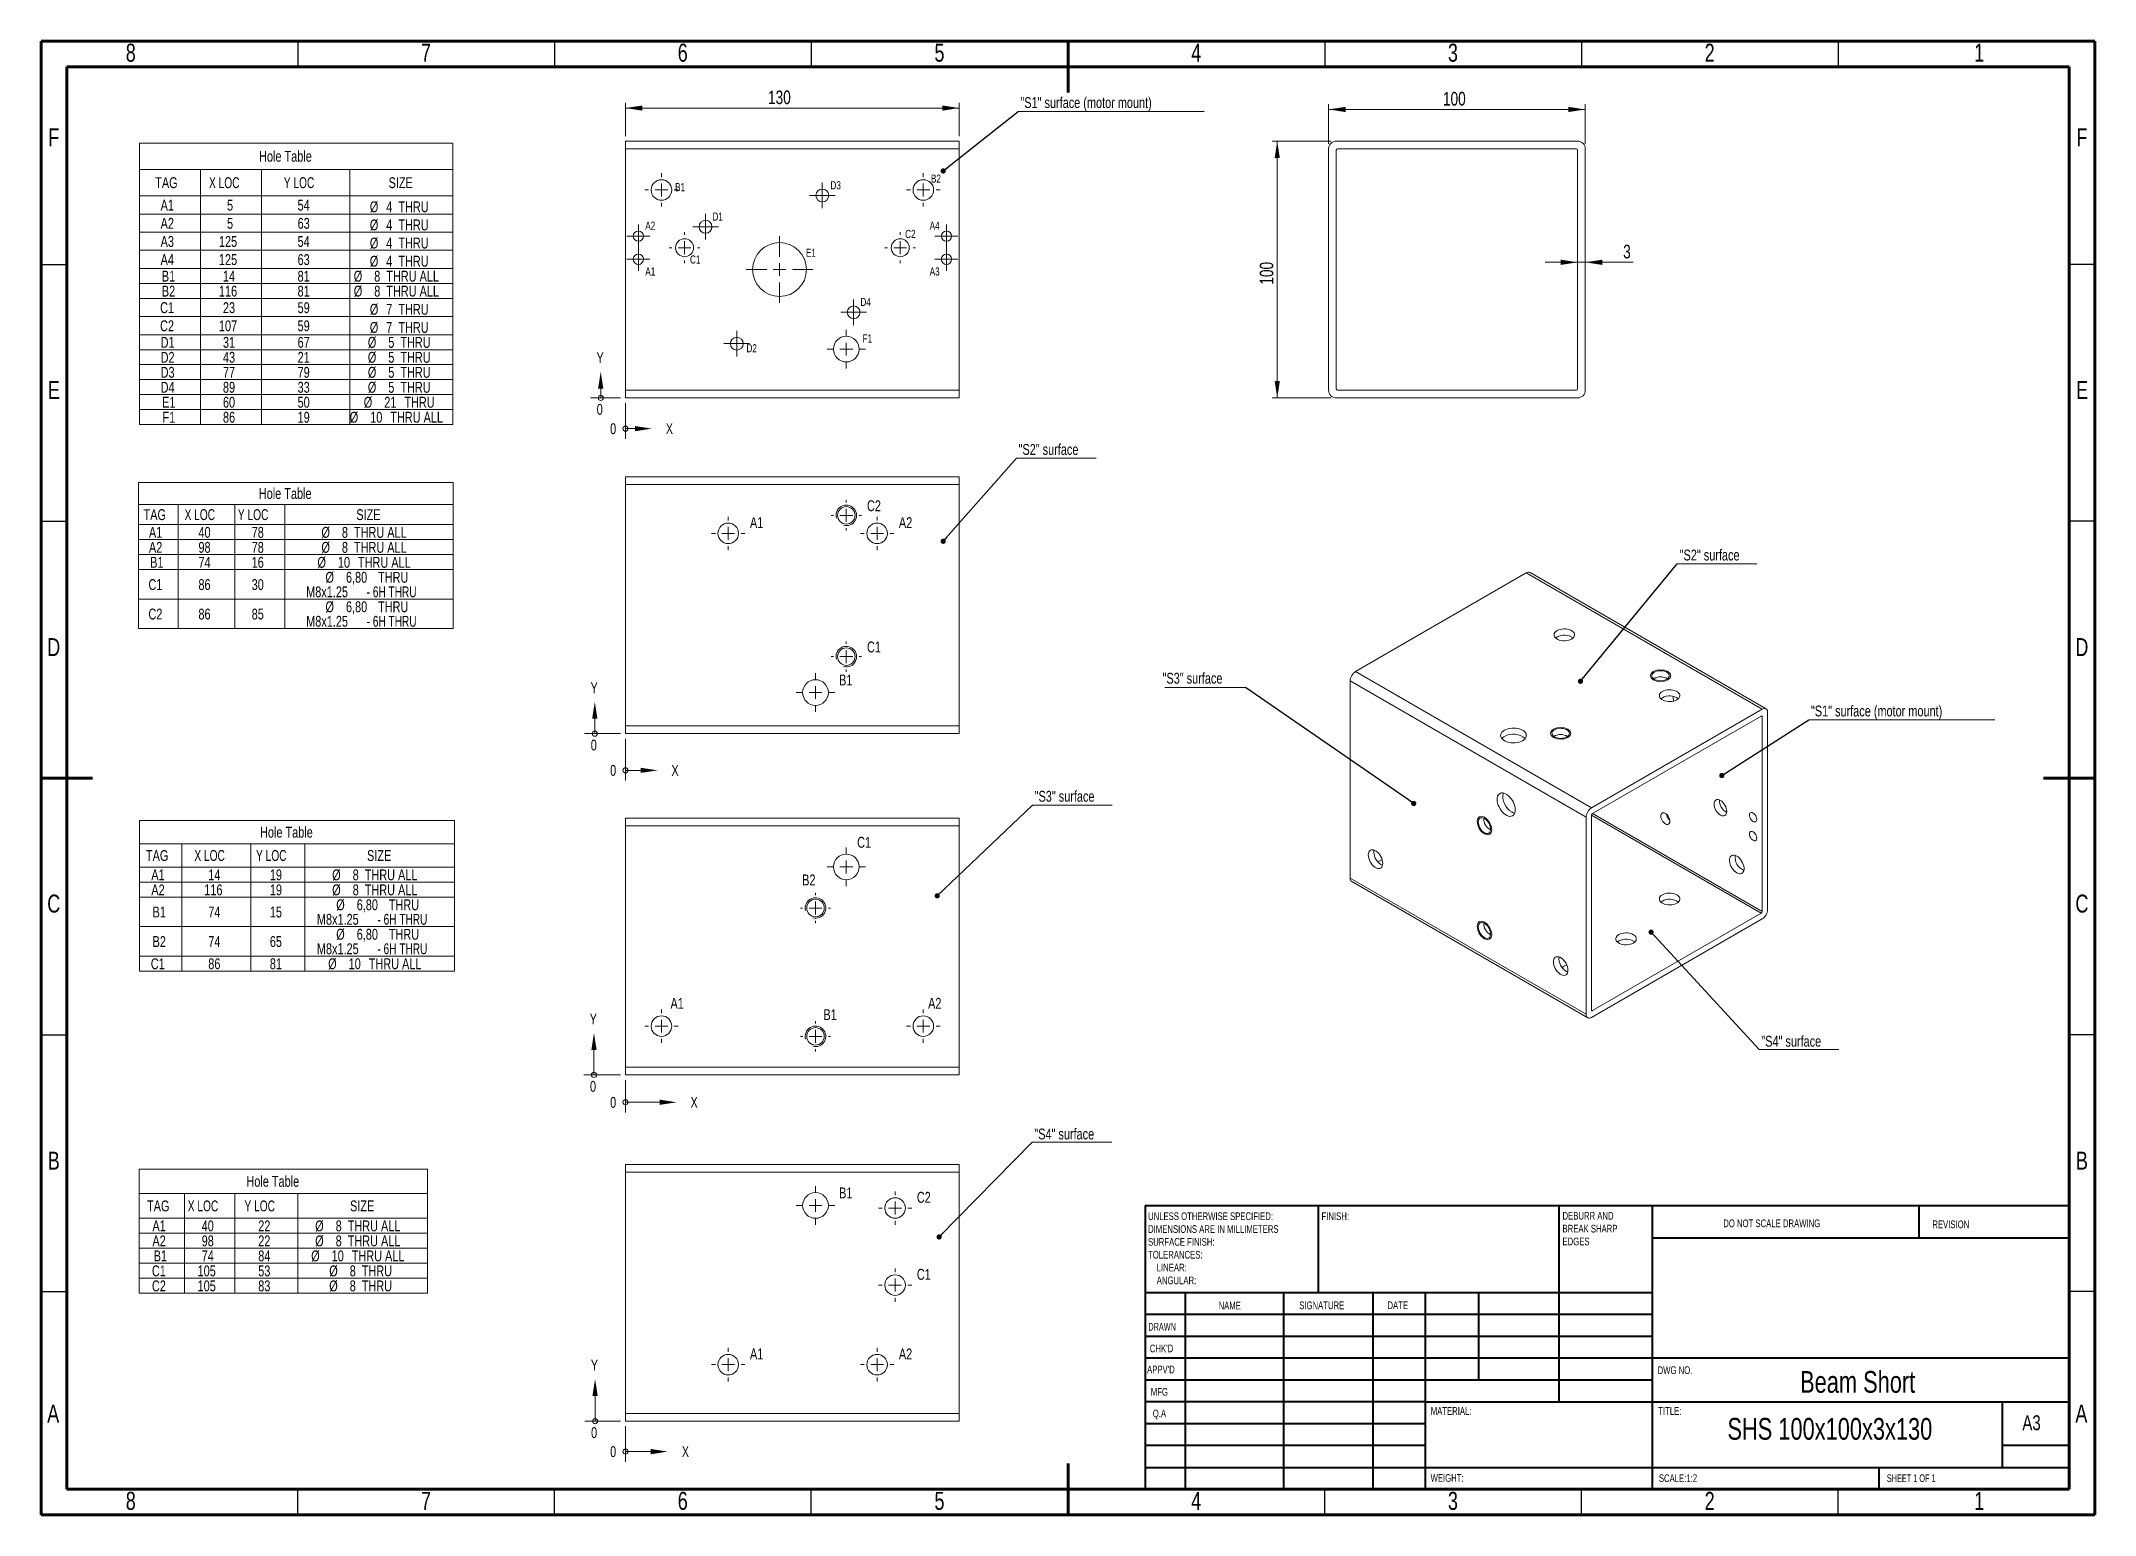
# Model space of a CAD drawing. Header units: millimetres. Extents: x 15 to 415, y 5 to 292.
import ezdxf

# ---------------------------------------------------------------- set-up
doc = ezdxf.new("R2010")
doc.units = ezdxf.units.MM
doc.styles.add('SLDTEXTSTYLE0', font='TXT', dxfattribs={"width": 0.75})
doc.styles.add('SLDTEXTSTYLE1', font='TXT', dxfattribs={"width": 0.686449})
doc.styles.add('SLDTEXTSTYLE2', font='TXT', dxfattribs={"width": 0.6875})
doc.styles.add('SLDTEXTSTYLE3', font='TXT', dxfattribs={"width": 0.7})
doc.styles.add('SLDTEXTSTYLE4', font='TXT', dxfattribs={"width": 0.694444})
doc.dimstyles.new('SLDDIMSTYLE0', dxfattribs={"dimtxt": 2.645833, "dimasz": 3.302, "dimexe": 0, "dimexo": 0.0625, "dimgap": 0.661458, "dimtad": 1, "dimlfac": 2, "dimrnd": 1e-09, "dimzin": 12, "dimdsep": 46, "dimtxsty": 'SLDTEXTSTYLE0', "dimsah": 1, "dimcen": 0.09, "dimadec": 0, "dimazin": 3, "dimtfac": 1, "dimtofl": 0, "dimtmove": 0, "dimatfit": 3, "dimfxl": 1, "dimfrac": 2, "dimtolj": 1, "dimtzin": 12, "dimarcsym": 0})
doc.dimstyles.new('SLDDIMSTYLE1', dxfattribs={"dimtxt": 0.18, "dimasz": 1.016, "dimexe": 0, "dimexo": 0.0625, "dimgap": 0, "dimtad": 0, "dimtih": 1, "dimtoh": 1, "dimdec": 0, "dimrnd": 1e-09, "dimzin": 0, "dimdsep": 46, "dimtxsty": 'Standard', "dimblk1": 'DOT', "dimblk2": 'DOT', "dimsah": 1, "dimcen": 0.09, "dimadec": 0, "dimazin": 0, "dimtfac": 1.016, "dimtdec": 0, "dimtofl": 0, "dimtmove": 0, "dimatfit": 3, "dimldrblk": 'DOT', "dimfxl": 1, "dimfrac": 2, "dimtolj": 1, "dimtzin": 0, "dimarcsym": 0})
doc.dimstyles.new('SLDDIMSTYLE2', dxfattribs={"dimtxt": 2.645833, "dimasz": 3.302, "dimexe": 0, "dimexo": 0.0625, "dimgap": 0.661458, "dimtad": 1, "dimlfac": 2, "dimrnd": 1e-09, "dimzin": 12, "dimdsep": 46, "dimtxsty": 'SLDTEXTSTYLE0', "dimsah": 1, "dimcen": 0.09, "dimadec": 0, "dimazin": 3, "dimtfac": 1, "dimtmove": 0, "dimatfit": 0, "dimfxl": 1, "dimfrac": 2, "dimtolj": 1, "dimtzin": 12, "dimarcsym": 0})

msp = doc.modelspace()

# ---------------------------------------------------------------- texts
at = {"color": 7, "linetype": 'Continuous', "lineweight": 0}
for s, insert, char_height, attachment_point, style in [('8', (32.4648, 291.4858), 3.5, 2, 'SLDTEXTSTYLE0'), ('7', (89.9648, 291.4858), 3.5, 2, 'SLDTEXTSTYLE0'), ('6', (139.9648, 291.4858), 3.5, 2, 'SLDTEXTSTYLE0'), ('5', (189.9648, 291.4858), 3.5, 2, 'SLDTEXTSTYLE0'), ('4', (239.9648, 291.4858), 3.5, 2, 'SLDTEXTSTYLE0'), ('3', (289.9648, 291.4858), 3.5, 2, 'SLDTEXTSTYLE0'), ('2', (339.9648, 291.4858), 3.5, 2, 'SLDTEXTSTYLE0'), ('1', (392.4648, 291.4858), 3.5, 2, 'SLDTEXTSTYLE0'), ('F', (17.4635, 274.9858), 3.5, 2, 'SLDTEXTSTYLE0'), ('F', (412.4635, 274.9858), 3.5, 2, 'SLDTEXTSTYLE0'), ('B1', (138.4861, 264.351), 1.5875, 1, 'SLDTEXTSTYLE0'), ('D3', (168.7327, 264.71), 1.5875, 1, 'SLDTEXTSTYLE0'), ('B2', (188.2997, 266.0125), 1.5875, 1, 'SLDTEXTSTYLE0'), ('A2', (132.6716, 256.8462), 1.5875, 1, 'SLDTEXTSTYLE0'), ('D1', (145.739, 258.6109), 1.5875, 1, 'SLDTEXTSTYLE0'), ('A4', (188.0551, 256.8462), 1.5875, 1, 'SLDTEXTSTYLE0'), ('C2', (183.2818, 255.2336), 1.5875, 1, 'SLDTEXTSTYLE0'), ('C1', (141.3813, 250.2651), 1.5875, 1, 'SLDTEXTSTYLE0'), ('E1', (163.9412, 251.5835), 1.5875, 1, 'SLDTEXTSTYLE0'), ('A1', (132.6716, 247.9236), 1.5875, 1, 'SLDTEXTSTYLE0'), ('A3', (188.0551, 247.9236), 1.5875, 1, 'SLDTEXTSTYLE0'), ('D4', (174.5688, 241.9941), 1.5875, 1, 'SLDTEXTSTYLE0'), ('D2', (152.3768, 232.9767), 1.5875, 1, 'SLDTEXTSTYLE0'), ('F1', (174.9899, 234.8728), 1.5875, 1, 'SLDTEXTSTYLE0'), ('E', (17.5061, 225.792), 3.5, 2, 'SLDTEXTSTYLE0'), ('E', (412.5061, 225.792), 3.5, 2, 'SLDTEXTSTYLE0'), ('C2', (175.8539, 202.5748), 2.11667, 1, 'SLDTEXTSTYLE0'), ('A1', (153.066, 199.2869), 2.11667, 1, 'SLDTEXTSTYLE0'), ('A2', (182.066, 199.2869), 2.11667, 1, 'SLDTEXTSTYLE0'), ('D', (17.4599, 175.7358), 3.5, 2, 'SLDTEXTSTYLE0'), ('C1', (175.8539, 175.0748), 2.11667, 1, 'SLDTEXTSTYLE0'), ('D', (412.4599, 175.7358), 3.5, 2, 'SLDTEXTSTYLE0'), ('B1', (170.4196, 168.6405), 2.11667, 1, 'SLDTEXTSTYLE0'), ('C1', (173.9358, 137.0332), 2.11667, 1, 'SLDTEXTSTYLE0'), ('B2', (163.2306, 129.7094), 2.11667, 1, 'SLDTEXTSTYLE0'), ('C', (17.4635, 125.792), 3.5, 2, 'SLDTEXTSTYLE0'), ('C', (412.4635, 125.792), 3.5, 2, 'SLDTEXTSTYLE0'), ('A1', (137.5823, 105.6797), 2.11667, 1, 'SLDTEXTSTYLE0'), ('A2', (187.7544, 105.6797), 2.11667, 1, 'SLDTEXTSTYLE0'), ('B1', (167.3702, 103.4676), 2.11667, 1, 'SLDTEXTSTYLE0'), ('B', (17.4733, 75.7358), 3.5, 2, 'SLDTEXTSTYLE0'), ('B', (412.4733, 75.7358), 3.5, 2, 'SLDTEXTSTYLE0'), ('B1', (170.4196, 68.7609), 2.11667, 1, 'SLDTEXTSTYLE0'), ('C2', (185.566, 67.9074), 2.11667, 1, 'SLDTEXTSTYLE0'), ('FINISH:', (264.3713, 63.9193), 1.5, 1, 'SLDTEXTSTYLE0'), ('DO NOT SCALE DRAWING', (342.6146, 62.533), 1.5, 1, 'SLDTEXTSTYLE0'), ('REVISION', (383.3276, 62.3349), 1.5, 1, 'SLDTEXTSTYLE0'), ('C1', (185.566, 52.9074), 2.11667, 1, 'SLDTEXTSTYLE0'), ('NAME', (244.3222, 46.5015), 1.5, 1, 'SLDTEXTSTYLE0'), ('SIGNATURE', (260.0336, 46.5618), 1.5, 1, 'SLDTEXTSTYLE0'), ('DATE', (277.2147, 46.5762), 1.5, 1, 'SLDTEXTSTYLE0'), ('DRAWN', (230.6434, 42.3848), 1.5, 1, 'SLDTEXTSTYLE1'), ('A1', (153.066, 37.4074), 2.11667, 1, 'SLDTEXTSTYLE0'), ('A2', (182.066, 37.4074), 2.11667, 1, 'SLDTEXTSTYLE0'), ("CHK'D", (230.9392, 38.1619), 1.5, 1, 'SLDTEXTSTYLE0'), ("APPV'D", (230.4017, 34.0659), 1.5, 1, 'SLDTEXTSTYLE0'), ('DWG NO.', (329.832, 33.93), 1.5, 1, 'SLDTEXTSTYLE0'), ('Beam Short', (368.7935, 33.019), 4.23333, 2, 'SLDTEXTSTYLE0'), ('MFG', (231.124, 29.7158), 1.5, 1, 'SLDTEXTSTYLE0'), ('A', (17.3602, 26.4858), 3.5, 2, 'SLDTEXTSTYLE0'), ('Q.A', (231.509, 25.5047), 1.5, 1, 'SLDTEXTSTYLE0'), ('MATERIAL:', (285.6459, 25.9861), 1.5, 1, 'SLDTEXTSTYLE0'), ('TITLE:', (329.953, 25.9861), 1.5, 1, 'SLDTEXTSTYLE0'), ('A3', (400.8712, 24.4064), 2.91042, 1, 'SLDTEXTSTYLE0'), ('A', (412.3602, 26.4858), 3.5, 2, 'SLDTEXTSTYLE0'), ('SHS 100x100x3x130', (363.377, 23.8774), 4.233333, 2, 'SLDTEXTSTYLE0'), ('WEIGHT:', (285.6178, 12.9493), 1.4986, 1, 'SLDTEXTSTYLE0'), ('SCALE:1:2', (330.074, 12.9001), 1.5, 1, 'SLDTEXTSTYLE0'), ('SHEET 1 OF 1', (374.4783, 12.9001), 1.5, 1, 'SLDTEXTSTYLE2'), ('8', (32.4648, 9.4858), 3.5, 2, 'SLDTEXTSTYLE0'), ('7', (89.9648, 9.4858), 3.5, 2, 'SLDTEXTSTYLE0'), ('6', (139.9648, 9.4858), 3.5, 2, 'SLDTEXTSTYLE0'), ('5', (189.9648, 9.4858), 3.5, 2, 'SLDTEXTSTYLE0'), ('4', (239.9648, 9.4858), 3.5, 2, 'SLDTEXTSTYLE0'), ('3', (289.9648, 9.4858), 3.5, 2, 'SLDTEXTSTYLE0'), ('2', (339.9648, 9.4858), 3.5, 2, 'SLDTEXTSTYLE0'), ('1', (392.4648, 9.4858), 3.5, 2, 'SLDTEXTSTYLE0')]:
    msp.add_mtext(s, dxfattribs=dict(at, insert=insert, char_height=char_height, attachment_point=attachment_point, style=style))

# ---------------------------------------------------------------- blocks, each defined once
blk = doc.blocks.new('SW_NOTE_0')
at = {"color": 0, "linetype": 'Continuous', "lineweight": 0, "char_height": 1.5, "attachment_point": 1, "style": 'SLDTEXTSTYLE0'}
for s, insert in [('UNLESS OTHERWISE SPECIFIED:', (0, 1.93)), ('SURFACE FINISH:', (0, -3.07)), ('DIMENSIONS ARE IN MILLIMETERS', (0, -0.57)), ('TOLERANCES:', (0, -5.57)), ('ANGULAR:', (1.69, -10.57)), ('LINEAR:', (1.69, -8.07))]:
    blk.add_mtext(s, dxfattribs=dict(at, insert=insert))
blk = doc.blocks.new('SW_NOTE_1')
at = {"color": 0, "linetype": 'Continuous', "lineweight": 0, "char_height": 1.5, "attachment_point": 1, "style": 'SLDTEXTSTYLE0'}
for s, insert in [('DEBURR AND', (0, 1.93)), ('BREAK SHARP', (0, -0.57)), ('EDGES', (0, -3.07))]:
    blk.add_mtext(s, dxfattribs=dict(at, insert=insert))
blk = doc.blocks.new('SW_TABLEANNOTATION_0')
at = {"color": 0, "linetype": 'Continuous', "lineweight": 0}
for p, q in [((0, 0), (0, -54.8)), ((61, 0), (0, 0)), ((61, -54.8), (61, 0)), ((0, -5.14), (61, -5.14)), ((11.88, -5.14), (11.88, -10.29)), ((23.76, -5.14), (23.76, -10.29)), ((40.94, -5.14), (40.94, -10.29)), ((0, -10.29), (61, -10.29)), ((11.88, -10.29), (11.88, -54.8)), ((23.76, -10.29), (23.76, -54.8)), ((40.94, -10.29), (40.94, -54.8)), ((0, -13.82), (61, -13.82)), ((0, -17.35), (61, -17.35)), ((0, -20.88), (61, -20.88)), ((0, -24.42), (61, -24.42)), ((0, -27.33), (61, -27.33)), ((0, -30.25), (61, -30.25)), ((0, -33.78), (61, -33.78)), ((0, -37.31), (61, -37.31)), ((0, -40.23), (61, -40.23)), ((0, -43.14), (61, -43.14)), ((0, -46.06), (61, -46.06)), ((0, -48.97), (61, -48.97)), ((0, -51.89), (61, -51.89)), ((0, -54.8), (61, -54.8))]:
    blk.add_line(p, q, dxfattribs=at)
at = {"color": 0, "linetype": 'Continuous', "lineweight": 0, "attachment_point": 1}
for s, insert, char_height, style in [('Hole Table', (23.29, -1.51), 2.117, 'SLDTEXTSTYLE0'), ('TAG', (3.06, -6.65), 2.117, 'SLDTEXTSTYLE0'), ('X LOC', (13.54, -6.65), 2.117, 'SLDTEXTSTYLE3'), ('Y LOC', (28.1, -6.65), 2.117, 'SLDTEXTSTYLE3'), ('SIZE', (48.51, -6.65), 2.117, 'SLDTEXTSTYLE0'), ('A1', (4.11, -11.03), 2.117, 'SLDTEXTSTYLE0'), ('5', (17.04, -11.03), 2.12, 'SLDTEXTSTYLE0'), ('54', (30.79, -11.03), 2.117, 'SLDTEXTSTYLE0'), ('%%c', (44.86, -11.35), 2.117, 'SLDTEXTSTYLE0'), ('4', (48.05, -11.35), 2.12, 'SLDTEXTSTYLE0'), ('THRU', (50.41, -11.35), 2.117, 'SLDTEXTSTYLE0'), ('A2', (4.11, -14.57), 2.117, 'SLDTEXTSTYLE0'), ('5', (17.04, -14.57), 2.12, 'SLDTEXTSTYLE0'), ('63', (30.79, -14.57), 2.117, 'SLDTEXTSTYLE0'), ('%%c', (44.86, -14.88), 2.117, 'SLDTEXTSTYLE0'), ('4', (48.05, -14.88), 2.12, 'SLDTEXTSTYLE0'), ('THRU', (50.41, -14.88), 2.117, 'SLDTEXTSTYLE0'), ('A3', (4.11, -18.1), 2.117, 'SLDTEXTSTYLE0'), ('125', (15.47, -18.1), 2.117, 'SLDTEXTSTYLE0'), ('54', (30.79, -18.1), 2.117, 'SLDTEXTSTYLE0'), ('%%c', (44.86, -18.41), 2.117, 'SLDTEXTSTYLE0'), ('4', (48.05, -18.41), 2.12, 'SLDTEXTSTYLE0'), ('THRU', (50.41, -18.41), 2.117, 'SLDTEXTSTYLE0'), ('A4', (4.11, -21.63), 2.117, 'SLDTEXTSTYLE0'), ('125', (15.47, -21.63), 2.117, 'SLDTEXTSTYLE0'), ('63', (30.79, -21.63), 2.117, 'SLDTEXTSTYLE0'), ('%%c', (44.86, -21.94), 2.117, 'SLDTEXTSTYLE0'), ('4', (48.05, -21.94), 2.12, 'SLDTEXTSTYLE0'), ('THRU', (50.41, -21.94), 2.117, 'SLDTEXTSTYLE0'), ('B1', (4.35, -24.86), 2.117, 'SLDTEXTSTYLE0'), ('B2', (4.35, -27.77), 2.117, 'SLDTEXTSTYLE0'), ('116', (15.47, -27.77), 2.117, 'SLDTEXTSTYLE0'), ('14', (16.25, -24.86), 2.117, 'SLDTEXTSTYLE0'), ('81', (30.79, -24.86), 2.117, 'SLDTEXTSTYLE0'), ('81', (30.79, -27.77), 2.117, 'SLDTEXTSTYLE0'), ('%%c', (41.73, -24.86), 2.117, 'SLDTEXTSTYLE0'), ('%%c', (41.73, -27.77), 2.117, 'SLDTEXTSTYLE0'), ('8', (45.71, -24.86), 2.12, 'SLDTEXTSTYLE0'), ('8', (45.71, -27.77), 2.12, 'SLDTEXTSTYLE0'), ('THRU ALL', (48.06, -24.86), 2.117, 'SLDTEXTSTYLE0'), ('THRU ALL', (48.06, -27.77), 2.117, 'SLDTEXTSTYLE0'), ('C1', (4.01, -30.99), 2.117, 'SLDTEXTSTYLE0'), ('23', (16.25, -30.99), 2.117, 'SLDTEXTSTYLE0'), ('59', (30.79, -30.99), 2.117, 'SLDTEXTSTYLE0'), ('%%c', (44.86, -31.31), 2.117, 'SLDTEXTSTYLE0'), ('7', (48.05, -31.31), 2.12, 'SLDTEXTSTYLE0'), ('THRU', (50.41, -31.31), 2.117, 'SLDTEXTSTYLE0'), ('C2', (4.01, -34.53), 2.117, 'SLDTEXTSTYLE0'), ('107', (15.47, -34.53), 2.117, 'SLDTEXTSTYLE0'), ('59', (30.79, -34.53), 2.117, 'SLDTEXTSTYLE0'), ('%%c', (44.86, -34.84), 2.117, 'SLDTEXTSTYLE0'), ('7', (48.05, -34.84), 2.12, 'SLDTEXTSTYLE0'), ('THRU', (50.41, -34.84), 2.117, 'SLDTEXTSTYLE0'), ('D1', (4.11, -37.75), 2.117, 'SLDTEXTSTYLE0'), ('31', (16.25, -37.75), 2.117, 'SLDTEXTSTYLE0'), ('67', (30.79, -37.75), 2.117, 'SLDTEXTSTYLE0'), ('%%c', (44.47, -37.75), 2.117, 'SLDTEXTSTYLE0'), ('5', (48.45, -37.75), 2.12, 'SLDTEXTSTYLE0'), ('THRU', (50.8, -37.75), 2.117, 'SLDTEXTSTYLE0'), ('D2', (4.11, -40.66), 2.117, 'SLDTEXTSTYLE0'), ('D3', (4.11, -43.58), 2.117, 'SLDTEXTSTYLE0'), ('43', (16.25, -40.66), 2.117, 'SLDTEXTSTYLE0'), ('77', (16.25, -43.58), 2.117, 'SLDTEXTSTYLE0'), ('21', (30.79, -40.66), 2.117, 'SLDTEXTSTYLE0'), ('79', (30.79, -43.58), 2.117, 'SLDTEXTSTYLE0'), ('%%c', (44.47, -40.66), 2.117, 'SLDTEXTSTYLE0'), ('%%c', (44.47, -43.58), 2.117, 'SLDTEXTSTYLE0'), ('5', (48.45, -40.66), 2.12, 'SLDTEXTSTYLE0'), ('5', (48.45, -43.58), 2.12, 'SLDTEXTSTYLE0'), ('THRU', (50.8, -40.66), 2.117, 'SLDTEXTSTYLE0'), ('THRU', (50.8, -43.58), 2.117, 'SLDTEXTSTYLE0'), ('D4', (4.11, -46.5), 2.117, 'SLDTEXTSTYLE0'), ('89', (16.25, -46.5), 2.117, 'SLDTEXTSTYLE0'), ('33', (30.79, -46.5), 2.117, 'SLDTEXTSTYLE0'), ('%%c', (44.47, -46.5), 2.117, 'SLDTEXTSTYLE0'), ('5', (48.45, -46.5), 2.12, 'SLDTEXTSTYLE0'), ('THRU', (50.8, -46.5), 2.117, 'SLDTEXTSTYLE0'), ('E1', (4.4, -49.41), 2.117, 'SLDTEXTSTYLE0'), ('60', (16.25, -49.41), 2.117, 'SLDTEXTSTYLE0'), ('50', (30.79, -49.41), 2.117, 'SLDTEXTSTYLE0'), ('%%c', (43.68, -49.41), 2.117, 'SLDTEXTSTYLE0'), ('21', (47.67, -49.41), 2.117, 'SLDTEXTSTYLE0'), ('THRU', (51.58, -49.41), 2.117, 'SLDTEXTSTYLE0'), ('F1', (4.47, -52.33), 2.117, 'SLDTEXTSTYLE0'), ('86', (16.25, -52.33), 2.117, 'SLDTEXTSTYLE0'), ('19', (30.79, -52.33), 2.117, 'SLDTEXTSTYLE0'), ('%%c', (40.94, -52.33), 2.117, 'SLDTEXTSTYLE0'), ('10', (44.93, -52.33), 2.117, 'SLDTEXTSTYLE0'), ('THRU ALL', (48.84, -52.33), 2.117, 'SLDTEXTSTYLE0')]:
    blk.add_mtext(s, dxfattribs=dict(at, insert=insert, char_height=char_height, style=style))
blk = doc.blocks.new('SW_TABLEANNOTATION_1')
at = {"color": 0, "linetype": 'Continuous', "lineweight": 0}
for p, q in [((0, 0), (0, -28.45)), ((61.27, 0), (0, 0)), ((61.27, -28.45), (61.27, 0)), ((0, -4.31), (61.27, -4.31)), ((7.72, -4.31), (7.72, -8.22)), ((18.74, -4.31), (18.74, -8.22)), ((28.47, -4.31), (28.47, -8.22)), ((0, -8.22), (61.27, -8.22)), ((0, -11.14), (61.27, -11.14)), ((7.72, -8.22), (7.72, -28.45)), ((18.74, -8.22), (18.74, -28.45)), ((28.47, -8.22), (28.47, -28.45)), ((0, -14.06), (61.27, -14.06)), ((0, -16.98), (61.27, -16.98)), ((0, -22.71), (61.27, -22.71)), ((0, -28.45), (61.27, -28.45))]:
    blk.add_line(p, q, dxfattribs=at)
at = {"color": 0, "linetype": 'Continuous', "lineweight": 0, "attachment_point": 1}
for s, insert, char_height, style in [('Hole Table', (23.43, -1.09), 2.117, 'SLDTEXTSTYLE0'), ('TAG', (0.98, -5.21), 2.117, 'SLDTEXTSTYLE0'), ('X LOC', (8.96, -5.21), 2.117, 'SLDTEXTSTYLE3'), ('Y LOC', (19.35, -5.21), 2.117, 'SLDTEXTSTYLE3'), ('SIZE', (42.41, -5.21), 2.117, 'SLDTEXTSTYLE0'), ('A1', (2.03, -8.66), 2.117, 'SLDTEXTSTYLE0'), ('A2', (2.03, -11.58), 2.117, 'SLDTEXTSTYLE0'), ('40', (11.67, -8.66), 2.117, 'SLDTEXTSTYLE0'), ('98', (11.67, -11.58), 2.117, 'SLDTEXTSTYLE0'), ('78', (22.04, -8.66), 2.117, 'SLDTEXTSTYLE0'), ('78', (22.04, -11.58), 2.117, 'SLDTEXTSTYLE0'), ('%%c', (35.62, -8.66), 2.117, 'SLDTEXTSTYLE0'), ('%%c', (35.62, -11.58), 2.117, 'SLDTEXTSTYLE0'), ('8', (39.61, -8.66), 2.12, 'SLDTEXTSTYLE0'), ('8', (39.61, -11.58), 2.12, 'SLDTEXTSTYLE0'), ('THRU ALL', (41.96, -8.66), 2.117, 'SLDTEXTSTYLE0'), ('THRU ALL', (41.96, -11.58), 2.117, 'SLDTEXTSTYLE0'), ('B1', (2.27, -14.5), 2.117, 'SLDTEXTSTYLE0'), ('74', (11.67, -14.5), 2.117, 'SLDTEXTSTYLE0'), ('16', (22.04, -14.5), 2.117, 'SLDTEXTSTYLE0'), ('%%c', (34.84, -14.5), 2.117, 'SLDTEXTSTYLE0'), ('10', (38.83, -14.5), 2.117, 'SLDTEXTSTYLE0'), ('THRU ALL', (42.74, -14.5), 2.117, 'SLDTEXTSTYLE0'), ('C1', (1.93, -18.83), 2.117, 'SLDTEXTSTYLE0'), ('86', (11.67, -18.83), 2.117, 'SLDTEXTSTYLE0'), ('30', (22.04, -18.83), 2.117, 'SLDTEXTSTYLE0'), ('%%c', (36.41, -17.41), 2.117, 'SLDTEXTSTYLE0'), ('6,80', (40.4, -17.41), 2.117, 'SLDTEXTSTYLE0'), ('THRU', (46.65, -17.41), 2.117, 'SLDTEXTSTYLE0'), ('M8x1.25', (32.65, -20.24), 2.117, 'SLDTEXTSTYLE0'), ('%%c', (36.41, -23.15), 2.117, 'SLDTEXTSTYLE0'), ('6,80', (40.4, -23.15), 2.117, 'SLDTEXTSTYLE0'), ('- 6H THRU', (44.43, -20.24), 2.117, 'SLDTEXTSTYLE4'), ('THRU', (46.65, -23.15), 2.117, 'SLDTEXTSTYLE0'), ('C2', (1.93, -24.57), 2.117, 'SLDTEXTSTYLE0'), ('86', (11.67, -24.57), 2.117, 'SLDTEXTSTYLE0'), ('85', (22.04, -24.57), 2.117, 'SLDTEXTSTYLE0'), ('M8x1.25', (32.65, -25.98), 2.117, 'SLDTEXTSTYLE0'), ('- 6H THRU', (44.43, -25.98), 2.117, 'SLDTEXTSTYLE4')]:
    blk.add_mtext(s, dxfattribs=dict(at, insert=insert, char_height=char_height, style=style))
blk = doc.blocks.new('SW_TABLEANNOTATION_2')
at = {"color": 0, "linetype": 'Continuous', "lineweight": 0}
for p, q in [((0, 0), (0, -29.29)), ((61.3, 0), (0, 0)), ((61.3, -29.29), (61.3, 0)), ((0, -4.54), (61.3, -4.54)), ((8.22, -4.54), (8.22, -9.07)), ((21.65, -4.54), (21.65, -9.07)), ((32.2, -4.54), (32.2, -9.07)), ((0, -9.07), (61.3, -9.07)), ((0, -11.99), (61.3, -11.99)), ((8.22, -9.07), (8.22, -29.29)), ((21.65, -9.07), (21.65, -29.29)), ((32.2, -9.07), (32.2, -29.29)), ((0, -14.9), (61.3, -14.9)), ((0, -20.64), (61.3, -20.64)), ((0, -26.38), (61.3, -26.38)), ((0, -29.29), (61.3, -29.29))]:
    blk.add_line(p, q, dxfattribs=at)
at = {"color": 0, "linetype": 'Continuous', "lineweight": 0, "attachment_point": 1}
for s, insert, char_height, style in [('Hole Table', (23.45, -1.21), 2.117, 'SLDTEXTSTYLE0'), ('TAG', (1.23, -5.74), 2.117, 'SLDTEXTSTYLE0'), ('X LOC', (10.66, -5.74), 2.117, 'SLDTEXTSTYLE3'), ('Y LOC', (22.67, -5.74), 2.117, 'SLDTEXTSTYLE3'), ('SIZE', (44.29, -5.74), 2.117, 'SLDTEXTSTYLE0'), ('A1', (2.28, -9.51), 2.117, 'SLDTEXTSTYLE0'), ('14', (13.37, -9.51), 2.117, 'SLDTEXTSTYLE0'), ('19', (25.36, -9.51), 2.117, 'SLDTEXTSTYLE0'), ('%%c', (37.5, -9.51), 2.117, 'SLDTEXTSTYLE0'), ('8', (41.49, -9.51), 2.12, 'SLDTEXTSTYLE0'), ('THRU ALL', (43.84, -9.51), 2.117, 'SLDTEXTSTYLE0'), ('A2', (2.28, -12.43), 2.117, 'SLDTEXTSTYLE0'), ('116', (12.59, -12.43), 2.117, 'SLDTEXTSTYLE0'), ('19', (25.36, -12.43), 2.117, 'SLDTEXTSTYLE0'), ('%%c', (37.5, -12.43), 2.117, 'SLDTEXTSTYLE0'), ('%%c', (38.29, -15.34), 2.117, 'SLDTEXTSTYLE0'), ('8', (41.49, -12.43), 2.12, 'SLDTEXTSTYLE0'), ('6,80', (42.28, -15.34), 2.117, 'SLDTEXTSTYLE0'), ('THRU ALL', (43.84, -12.43), 2.117, 'SLDTEXTSTYLE0'), ('THRU', (48.53, -15.34), 2.117, 'SLDTEXTSTYLE0'), ('B1', (2.52, -16.75), 2.117, 'SLDTEXTSTYLE0'), ('74', (13.37, -16.75), 2.117, 'SLDTEXTSTYLE0'), ('15', (25.36, -16.75), 2.117, 'SLDTEXTSTYLE0'), ('M8x1.25', (34.52, -18.17), 2.117, 'SLDTEXTSTYLE0'), ('- 6H THRU', (46.31, -18.17), 2.117, 'SLDTEXTSTYLE4'), ('B2', (2.52, -22.49), 2.117, 'SLDTEXTSTYLE0'), ('74', (13.37, -22.49), 2.117, 'SLDTEXTSTYLE0'), ('65', (25.36, -22.49), 2.117, 'SLDTEXTSTYLE0'), ('M8x1.25', (34.52, -23.9), 2.117, 'SLDTEXTSTYLE0'), ('%%c', (38.29, -21.08), 2.117, 'SLDTEXTSTYLE0'), ('6,80', (42.28, -21.08), 2.117, 'SLDTEXTSTYLE0'), ('- 6H THRU', (46.31, -23.9), 2.117, 'SLDTEXTSTYLE4'), ('THRU', (48.53, -21.08), 2.117, 'SLDTEXTSTYLE0'), ('C1', (2.18, -26.82), 2.117, 'SLDTEXTSTYLE0'), ('86', (13.37, -26.82), 2.117, 'SLDTEXTSTYLE0'), ('81', (25.36, -26.82), 2.117, 'SLDTEXTSTYLE0'), ('%%c', (36.72, -26.82), 2.117, 'SLDTEXTSTYLE0'), ('10', (40.71, -26.82), 2.117, 'SLDTEXTSTYLE0'), ('THRU ALL', (44.62, -26.82), 2.117, 'SLDTEXTSTYLE0')]:
    blk.add_mtext(s, dxfattribs=dict(at, insert=insert, char_height=char_height, style=style))
blk = doc.blocks.new('SW_TABLEANNOTATION_3')
at = {"color": 0, "linetype": 'Continuous', "lineweight": 0}
for p, q in [((0, 0), (0, -24.17)), ((56.18, 0), (0, 0)), ((56.18, -24.17), (56.18, 0)), ((0, -4.79), (56.18, -4.79)), ((8.82, -4.79), (8.82, -9.58)), ((18.64, -4.79), (18.64, -9.58)), ((30.87, -4.79), (30.87, -9.58)), ((0, -9.58), (56.18, -9.58)), ((8.82, -9.58), (8.82, -24.17)), ((18.64, -9.58), (18.64, -24.17)), ((30.87, -9.58), (30.87, -24.17)), ((0, -12.49), (56.18, -12.49)), ((0, -15.41), (56.18, -15.41)), ((0, -18.33), (56.18, -18.33)), ((0, -21.25), (56.18, -21.25)), ((0, -24.17), (56.18, -24.17))]:
    blk.add_line(p, q, dxfattribs=at)
at = {"color": 0, "linetype": 'Continuous', "lineweight": 0, "attachment_point": 1}
for s, insert, char_height, style in [('Hole Table', (20.89, -1.33), 2.117, 'SLDTEXTSTYLE0'), ('TAG', (1.53, -6.12), 2.117, 'SLDTEXTSTYLE0'), ('X LOC', (9.46, -6.12), 2.117, 'SLDTEXTSTYLE3'), ('Y LOC', (20.5, -6.12), 2.117, 'SLDTEXTSTYLE3'), ('SIZE', (41.07, -6.12), 2.117, 'SLDTEXTSTYLE0'), ('A1', (2.58, -10.01), 2.117, 'SLDTEXTSTYLE0'), ('40', (12.17, -10.01), 2.117, 'SLDTEXTSTYLE0'), ('22', (23.19, -10.01), 2.117, 'SLDTEXTSTYLE0'), ('%%c', (34.28, -10.01), 2.117, 'SLDTEXTSTYLE0'), ('8', (38.27, -10.01), 2.12, 'SLDTEXTSTYLE0'), ('THRU ALL', (40.61, -10.01), 2.117, 'SLDTEXTSTYLE0'), ('A2', (2.58, -12.93), 2.117, 'SLDTEXTSTYLE0'), ('B1', (2.82, -15.85), 2.117, 'SLDTEXTSTYLE0'), ('98', (12.17, -12.93), 2.117, 'SLDTEXTSTYLE0'), ('74', (12.17, -15.85), 2.117, 'SLDTEXTSTYLE0'), ('84', (23.19, -15.85), 2.117, 'SLDTEXTSTYLE0'), ('22', (23.19, -12.93), 2.117, 'SLDTEXTSTYLE0'), ('%%c', (33.5, -15.85), 2.117, 'SLDTEXTSTYLE0'), ('%%c', (34.28, -12.93), 2.117, 'SLDTEXTSTYLE0'), ('10', (37.49, -15.85), 2.117, 'SLDTEXTSTYLE0'), ('8', (38.27, -12.93), 2.12, 'SLDTEXTSTYLE0'), ('THRU ALL', (40.61, -12.93), 2.117, 'SLDTEXTSTYLE0'), ('THRU ALL', (41.4, -15.85), 2.117, 'SLDTEXTSTYLE0'), ('C1', (2.48, -18.77), 2.117, 'SLDTEXTSTYLE0'), ('105', (11.38, -18.77), 2.117, 'SLDTEXTSTYLE0'), ('53', (23.19, -18.77), 2.117, 'SLDTEXTSTYLE0'), ('%%c', (37.02, -18.77), 2.117, 'SLDTEXTSTYLE0'), ('8', (41.01, -18.77), 2.12, 'SLDTEXTSTYLE0'), ('THRU', (43.35, -18.77), 2.117, 'SLDTEXTSTYLE0'), ('C2', (2.48, -21.69), 2.117, 'SLDTEXTSTYLE0'), ('105', (11.38, -21.69), 2.117, 'SLDTEXTSTYLE0'), ('83', (23.19, -21.69), 2.117, 'SLDTEXTSTYLE0'), ('%%c', (37.02, -21.69), 2.117, 'SLDTEXTSTYLE0'), ('8', (41.01, -21.69), 2.12, 'SLDTEXTSTYLE0'), ('THRU', (43.35, -21.69), 2.117, 'SLDTEXTSTYLE0')]:
    blk.add_mtext(s, dxfattribs=dict(at, insert=insert, char_height=char_height, style=style))
blk = doc.blocks.new('_D')
at = {"color": 7, "linetype": 'Continuous', "lineweight": 0}
for p, q in [((128.82, 273.51), (128.82, 279.96)), ((128.82, 278.96), (193.82, 278.96)), ((193.82, 273.51), (193.82, 279.96))]:
    blk.add_line(p, q, dxfattribs=at)
for points in [[(128.82, 278.96), (132.13, 278.45), (132.13, 279.46)], [(193.82, 278.96), (190.52, 279.46), (190.52, 278.45)]]:
    blk.add_solid(points, dxfattribs=at)
at = {"color": 7, "linetype": 'Continuous', "lineweight": 0, "insert": (156.58, 282.37), "char_height": 2.646, "attachment_point": 1, "style": 'SLDTEXTSTYLE0'}
blk.add_mtext('130', dxfattribs=at)
blk = doc.blocks.new('SW_NOTE_2')
at = {"color": 0, "linetype": 'Continuous', "lineweight": 0}
blk.add_line((36.2, 0), (0, 0), dxfattribs=at)
at = {"color": 0, "linetype": 'Continuous', "lineweight": 0, "insert": (0.44, 2.79), "char_height": 2.1167, "attachment_point": 1, "style": 'SLDTEXTSTYLE0'}
blk.add_mtext('"S1" surface (motor mount)', dxfattribs=at)
blk = doc.blocks.new('_DOT')
at = {"color": 0, "linetype": 'ByBlock', "lineweight": -2}
blk.add_line((-0.5, 0), (-1, 0), dxfattribs=at)
at = {"color": 0, "linetype": 'ByBlock', "const_width": 0.5}
blk.add_lwpolyline([(-0.25, 0, 1), (0.25, 0, 1)], format="xyb", close=True, dxfattribs=at)
blk = doc.blocks.new('SW_CENTERMARKSYMBOL_0')
at = {"color": 0, "linetype": 'Continuous', "lineweight": 0}
for p, q in [((-2.5, 0), (-3.25, 0)), ((0, 0), (-1.25, 0)), ((0, 2.5), (0, 3.25)), ((0, 0), (0, 1.25)), ((0, 0), (0, -1.25)), ((0, 0), (1.25, 0)), ((2.5, 0), (3.25, 0)), ((0, -2.5), (0, -3.25))]:
    blk.add_line(p, q, dxfattribs=at)
blk = doc.blocks.new('SW_CENTERMARKSYMBOL_1')
at = {"color": 0, "linetype": 'Continuous', "lineweight": 0}
for p, q in [((-2.5, 0), (-3.25, 0)), ((0, 0), (-1.25, 0)), ((0, 2.5), (0, 3.25)), ((0, 0), (0, 1.25)), ((0, 0), (0, -1.25)), ((0, 0), (1.25, 0)), ((2.5, 0), (3.25, 0)), ((0, -2.5), (0, -3.25))]:
    blk.add_line(p, q, dxfattribs=at)
blk = doc.blocks.new('SW_CENTERMARKSYMBOL_2')
at = {"color": 0, "linetype": 'Continuous', "lineweight": 0}
for p, q in [((-2.5, 0), (-3.75, 0)), ((0, 0), (-1.25, 0)), ((0, 2.5), (0, 3.75)), ((0, 0), (0, 1.25)), ((0, 0), (0, -1.25)), ((0, 0), (1.25, 0)), ((2.5, 0), (3.75, 0)), ((0, -2.5), (0, -3.75))]:
    blk.add_line(p, q, dxfattribs=at)
blk = doc.blocks.new('SW_CENTERMARKSYMBOL_3')
at = {"color": 0, "linetype": 'Continuous', "lineweight": 0}
for p, q in [((0, 2.5), (0, 6.5)), ((-2.5, 0), (-6.5, 0)), ((0, 0), (-1.25, 0)), ((0, 0), (0, 1.25)), ((0, 0), (0, -1.25)), ((0, 0), (1.25, 0)), ((2.5, 0), (6.5, 0)), ((0, -2.5), (0, -6.5))]:
    blk.add_line(p, q, dxfattribs=at)
blk = doc.blocks.new('SW_CENTERMARKSYMBOL_4')
at = {"color": 0, "linetype": 'Continuous', "lineweight": 0}
for p, q in [((-1.25, 0), (-2.5, 0)), ((0, 0), (-1.25, 0)), ((0, 1.25), (0, 2.5)), ((0, 0), (0, 1.25)), ((0, 0), (0, -1.25)), ((0, 0), (1.25, 0)), ((1.25, 0), (2.5, 0)), ((0, -1.25), (0, -2.5))]:
    blk.add_line(p, q, dxfattribs=at)
blk = doc.blocks.new('SW_CENTERMARKSYMBOL_5')
at = {"color": 0, "linetype": 'Continuous', "lineweight": 0}
for p, q in [((-1.25, 0), (-2.5, 0)), ((0, 0), (-1.25, 0)), ((0, 1.25), (0, 2.5)), ((0, 0), (0, 1.25)), ((0, 0), (0, -1.25)), ((0, 0), (1.25, 0)), ((1.25, 0), (2.5, 0)), ((0, -1.25), (0, -2.5))]:
    blk.add_line(p, q, dxfattribs=at)
blk = doc.blocks.new('SW_CENTERMARKSYMBOL_6')
at = {"color": 0, "linetype": 'Continuous', "lineweight": 0}
for p, q in [((-1.25, 0), (-2.5, 0)), ((0, 0), (-1.25, 0)), ((0, 1.25), (0, 2.5)), ((0, 0), (0, 1.25)), ((0, 0), (0, -1.25)), ((0, 0), (1.25, 0)), ((1.25, 0), (2.5, 0)), ((0, -1.25), (0, -2.5))]:
    blk.add_line(p, q, dxfattribs=at)
blk = doc.blocks.new('SW_CENTERMARKSYMBOL_7')
at = {"color": 0, "linetype": 'Continuous', "lineweight": 0}
for p, q in [((-1.25, 0), (-2.5, 0)), ((0, 0), (-1.25, 0)), ((0, 1.25), (0, 2.5)), ((0, 0), (0, 1.25)), ((0, 0), (0, -1.25)), ((0, 0), (1.25, 0)), ((1.25, 0), (2.5, 0)), ((0, -1.25), (0, -2.5))]:
    blk.add_line(p, q, dxfattribs=at)
blk = doc.blocks.new('SW_CENTERMARKSYMBOL_8')
at = {"color": 0, "linetype": 'Continuous', "lineweight": 0}
for p, q in [((-1.25, 0), (-2.25, 0)), ((0, 0), (-1.25, 0)), ((0, 1.25), (0, 2.25)), ((0, 0), (0, 1.25)), ((0, 0), (0, -1.25)), ((0, 0), (1.25, 0)), ((1.25, 0), (2.25, 0)), ((0, -1.25), (0, -2.25))]:
    blk.add_line(p, q, dxfattribs=at)
blk = doc.blocks.new('SW_CENTERMARKSYMBOL_9')
at = {"color": 0, "linetype": 'Continuous', "lineweight": 0}
for p, q in [((-1.25, 0), (-2.25, 0)), ((0, 0), (-1.25, 0)), ((0, 1.25), (0, 2.25)), ((0, 0), (0, 1.25)), ((0, 0), (0, -1.25)), ((0, 0), (1.25, 0)), ((1.25, 0), (2.25, 0)), ((0, -1.25), (0, -2.25))]:
    blk.add_line(p, q, dxfattribs=at)
blk = doc.blocks.new('SW_CENTERMARKSYMBOL_10')
at = {"color": 0, "linetype": 'Continuous', "lineweight": 0}
for p, q in [((-1.25, 0), (-2.25, 0)), ((0, 0), (-1.25, 0)), ((0, 1.25), (0, 2.25)), ((0, 0), (0, 1.25)), ((0, 0), (0, -1.25)), ((0, 0), (1.25, 0)), ((1.25, 0), (2.25, 0)), ((0, -1.25), (0, -2.25))]:
    blk.add_line(p, q, dxfattribs=at)
blk = doc.blocks.new('SW_CENTERMARKSYMBOL_11')
at = {"color": 0, "linetype": 'Continuous', "lineweight": 0}
for p, q in [((-1.25, 0), (-2.25, 0)), ((0, 0), (-1.25, 0)), ((0, 1.25), (0, 2.25)), ((0, 0), (0, 1.25)), ((0, 0), (0, -1.25)), ((0, 0), (1.25, 0)), ((1.25, 0), (2.25, 0)), ((0, -1.25), (0, -2.25))]:
    blk.add_line(p, q, dxfattribs=at)
blk = doc.blocks.new('SW_CENTERMARKSYMBOL_12')
at = {"color": 0, "linetype": 'Continuous', "lineweight": 0}
for p, q in [((-2.5, 0), (-3, 0)), ((0, 0), (-1.25, 0)), ((0, 2.5), (0, 3)), ((0, 0), (0, 1.25)), ((0, 0), (0, -1.25)), ((0, 0), (1.25, 0)), ((2.5, 0), (3, 0)), ((0, -2.5), (0, -3))]:
    blk.add_line(p, q, dxfattribs=at)
blk = doc.blocks.new('SW_CENTERMARKSYMBOL_13')
at = {"color": 0, "linetype": 'Continuous', "lineweight": 0}
for p, q in [((-2.5, 0), (-3, 0)), ((0, 0), (-1.25, 0)), ((0, 2.5), (0, 3)), ((0, 0), (0, 1.25)), ((0, 0), (0, -1.25)), ((0, 0), (1.25, 0)), ((2.5, 0), (3, 0)), ((0, -2.5), (0, -3))]:
    blk.add_line(p, q, dxfattribs=at)
blk = doc.blocks.new('SW_DATUMORIGIN_0')
at = {"color": 0, "linetype": 'Continuous', "lineweight": 0}
for p, q in [((-1, 1), (-6.83, 1)), ((-4.83, 1), (-4.83, 2.82)), ((0, 0), (0, -6.98)), ((0, -4.98), (1.82, -4.98))]:
    blk.add_line(p, q, dxfattribs=at)
for centre in [(-4.83, 1), (0, -4.98)]:
    blk.add_circle(centre, 0.5, dxfattribs=at)
for points in [[(-4.83, 6.12), (-5.34, 2.82), (-4.32, 2.82)], [(5.12, -4.98), (1.82, -4.47), (1.82, -5.49)]]:
    blk.add_solid(points, dxfattribs=at)
at = {"color": 0, "linetype": 'Continuous', "lineweight": 0, "char_height": 2.12, "attachment_point": 1, "style": 'SLDTEXTSTYLE0'}
for s, insert in [('Y', (-5.66, 9.89)), ('0', (-5.61, -0.17)), ('0', (-3, -3.93)), ('X', (7.84, -3.93))]:
    blk.add_mtext(s, dxfattribs=dict(at, insert=insert))
blk = doc.blocks.new('SW_NOTE_3')
at = {"color": 0, "linetype": 'Continuous', "lineweight": 0}
blk.add_line((15.52, 0), (0, 0), dxfattribs=at)
at = {"color": 0, "linetype": 'Continuous', "lineweight": 0, "insert": (0.42, 2.74), "char_height": 2.1167, "attachment_point": 1, "style": 'SLDTEXTSTYLE0'}
blk.add_mtext('"S2" surface', dxfattribs=at)
blk = doc.blocks.new('SW_CENTERMARKSYMBOL_14')
at = {"color": 0, "linetype": 'Continuous', "lineweight": 0}
for p, q in [((-2.5, 0), (-3.25, 0)), ((0, 0), (-1.25, 0)), ((0, 2.5), (0, 3.25)), ((0, 0), (0, 1.25)), ((0, 0), (0, -1.25)), ((0, 0), (1.25, 0)), ((2.5, 0), (3.25, 0)), ((0, -2.5), (0, -3.25))]:
    blk.add_line(p, q, dxfattribs=at)
blk = doc.blocks.new('SW_CENTERMARKSYMBOL_15')
at = {"color": 0, "linetype": 'Continuous', "lineweight": 0}
for p, q in [((-2.5, 0), (-3.25, 0)), ((0, 0), (-1.25, 0)), ((0, 2.5), (0, 3.25)), ((0, 0), (0, 1.25)), ((0, 0), (0, -1.25)), ((0, 0), (1.25, 0)), ((2.5, 0), (3.25, 0)), ((0, -2.5), (0, -3.25))]:
    blk.add_line(p, q, dxfattribs=at)
blk = doc.blocks.new('SW_CENTERMARKSYMBOL_16')
at = {"color": 0, "linetype": 'Continuous', "lineweight": 0}
for p, q in [((-2.5, 0), (-3.75, 0)), ((0, 0), (-1.25, 0)), ((0, 2.5), (0, 3.75)), ((0, 0), (0, 1.25)), ((0, 0), (0, -1.25)), ((0, 0), (1.25, 0)), ((2.5, 0), (3.75, 0)), ((0, -2.5), (0, -3.75))]:
    blk.add_line(p, q, dxfattribs=at)
blk = doc.blocks.new('SW_CENTERMARKSYMBOL_17')
at = {"color": 0, "linetype": 'Continuous', "lineweight": 0}
for p, q in [((-2.5, 0), (-2.95, 0)), ((0, 0), (-1.25, 0)), ((0, 2.5), (0, 2.95)), ((0, 0), (0, 1.25)), ((0, 0), (0, -1.25)), ((0, 0), (1.25, 0)), ((2.5, 0), (2.95, 0)), ((0, -2.5), (0, -2.95))]:
    blk.add_line(p, q, dxfattribs=at)
blk = doc.blocks.new('SW_CENTERMARKSYMBOL_18')
at = {"color": 0, "linetype": 'Continuous', "lineweight": 0}
for p, q in [((-2.5, 0), (-2.95, 0)), ((0, 0), (-1.25, 0)), ((0, 2.5), (0, 2.95)), ((0, 0), (0, 1.25)), ((0, 0), (0, -1.25)), ((0, 0), (1.25, 0)), ((2.5, 0), (2.95, 0)), ((0, -2.5), (0, -2.95))]:
    blk.add_line(p, q, dxfattribs=at)
blk = doc.blocks.new('SW_DATUMORIGIN_1')
at = {"color": 0, "linetype": 'Continuous', "lineweight": 0}
for p, q in [((-1, 1), (-7.98, 1)), ((-5.98, 1), (-5.98, 3.92)), ((0, 0), (0, -8.15)), ((0, -6.15), (2.92, -6.15))]:
    blk.add_line(p, q, dxfattribs=at)
for centre in [(-5.98, 1), (0, -6.15)]:
    blk.add_circle(centre, 0.5, dxfattribs=at)
for points in [[(-5.98, 7.22), (-6.49, 3.92), (-5.48, 3.92)], [(6.22, -6.15), (2.92, -5.64), (2.92, -6.65)]]:
    blk.add_solid(points, dxfattribs=at)
at = {"color": 0, "linetype": 'Continuous', "lineweight": 0, "char_height": 2.12, "attachment_point": 1, "style": 'SLDTEXTSTYLE0'}
for s, insert in [('Y', (-6.82, 10.99)), ('0', (-6.77, -0.17)), ('0', (-3, -5.1)), ('X', (8.94, -5.1))]:
    blk.add_mtext(s, dxfattribs=dict(at, insert=insert))
blk = doc.blocks.new('_D_1')
at = {"color": 7, "linetype": 'Continuous', "lineweight": 0}
for p, q in [((265.75, 272.01), (265.75, 279.69)), ((265.75, 278.69), (315.75, 278.69)), ((315.75, 272.01), (315.75, 279.69))]:
    blk.add_line(p, q, dxfattribs=at)
for points in [[(265.75, 278.69), (269.06, 278.18), (269.06, 279.19)], [(315.75, 278.69), (312.45, 279.19), (312.45, 278.18)]]:
    blk.add_solid(points, dxfattribs=at)
at = {"color": 7, "linetype": 'Continuous', "lineweight": 0, "insert": (288.03, 282.1), "char_height": 2.646, "attachment_point": 1, "style": 'SLDTEXTSTYLE0'}
blk.add_mtext('100', dxfattribs=at)
blk = doc.blocks.new('_D_2')
at = {"color": 7, "linetype": 'Continuous', "lineweight": 0}
for p, q in [((266.25, 272.51), (254.75, 272.51)), ((255.75, 272.51), (255.75, 222.51)), ((266.25, 222.51), (254.75, 222.51))]:
    blk.add_line(p, q, dxfattribs=at)
for points in [[(255.75, 272.51), (255.25, 269.21), (256.26, 269.21)], [(255.75, 222.51), (256.26, 225.81), (255.25, 225.81)]]:
    blk.add_solid(points, dxfattribs=at)
at = {"color": 7, "linetype": 'Continuous', "lineweight": 0, "insert": (252.34, 244.57), "char_height": 2.646, "attachment_point": 1, "rotation": 90, "style": 'SLDTEXTSTYLE0'}
blk.add_mtext('100', dxfattribs=at)
blk = doc.blocks.new('_D_3')
at = {"color": 7, "linetype": 'Continuous', "lineweight": 0}
for p, q in [((314.25, 248.92), (307.9, 248.92)), ((314.25, 248.92), (315.75, 248.92)), ((315.75, 248.92), (325.07, 248.92))]:
    blk.add_line(p, q, dxfattribs=at)
for points in [[(314.25, 248.92), (310.95, 249.43), (310.95, 248.41)], [(315.75, 248.92), (319.06, 248.41), (319.06, 249.43)]]:
    blk.add_solid(points, dxfattribs=at)
at = {"color": 7, "linetype": 'Continuous', "lineweight": 0, "insert": (323.12, 252.33), "char_height": 2.65, "attachment_point": 1, "style": 'SLDTEXTSTYLE0'}
blk.add_mtext('3', dxfattribs=at)
blk = doc.blocks.new('SW_NOTE_4')
at = {"color": 0, "linetype": 'Continuous', "lineweight": 0}
blk.add_line((15.52, 0), (0, 0), dxfattribs=at)
at = {"color": 0, "linetype": 'Continuous', "lineweight": 0, "insert": (0.4, 2.8), "char_height": 2.1167, "attachment_point": 1, "style": 'SLDTEXTSTYLE0'}
blk.add_mtext('"S3" surface', dxfattribs=at)
blk = doc.blocks.new('SW_CENTERMARKSYMBOL_19')
at = {"color": 0, "linetype": 'Continuous', "lineweight": 0}
for p, q in [((-2.5, 0), (-3.25, 0)), ((0, 0), (-1.25, 0)), ((0, 2.5), (0, 3.25)), ((0, 0), (0, 1.25)), ((0, 0), (0, -1.25)), ((0, 0), (1.25, 0)), ((2.5, 0), (3.25, 0)), ((0, -2.5), (0, -3.25))]:
    blk.add_line(p, q, dxfattribs=at)
blk = doc.blocks.new('SW_CENTERMARKSYMBOL_20')
at = {"color": 0, "linetype": 'Continuous', "lineweight": 0}
for p, q in [((-2.5, 0), (-3.25, 0)), ((0, 0), (-1.25, 0)), ((0, 2.5), (0, 3.25)), ((0, 0), (0, 1.25)), ((0, 0), (0, -1.25)), ((0, 0), (1.25, 0)), ((2.5, 0), (3.25, 0)), ((0, -2.5), (0, -3.25))]:
    blk.add_line(p, q, dxfattribs=at)
blk = doc.blocks.new('SW_CENTERMARKSYMBOL_21')
at = {"color": 0, "linetype": 'Continuous', "lineweight": 0}
for p, q in [((-2.5, 0), (-3.75, 0)), ((0, 0), (-1.25, 0)), ((0, 2.5), (0, 3.75)), ((0, 0), (0, 1.25)), ((0, 0), (0, -1.25)), ((0, 0), (1.25, 0)), ((2.5, 0), (3.75, 0)), ((0, -2.5), (0, -3.75))]:
    blk.add_line(p, q, dxfattribs=at)
blk = doc.blocks.new('SW_CENTERMARKSYMBOL_22')
at = {"color": 0, "linetype": 'Continuous', "lineweight": 0}
for p, q in [((-2.5, 0), (-2.95, 0)), ((0, 0), (-1.25, 0)), ((0, 2.5), (0, 2.95)), ((0, 0), (0, 1.25)), ((0, 0), (0, -1.25)), ((0, 0), (1.25, 0)), ((2.5, 0), (2.95, 0)), ((0, -2.5), (0, -2.95))]:
    blk.add_line(p, q, dxfattribs=at)
blk = doc.blocks.new('SW_CENTERMARKSYMBOL_23')
at = {"color": 0, "linetype": 'Continuous', "lineweight": 0}
for p, q in [((-2.5, 0), (-2.95, 0)), ((0, 0), (-1.25, 0)), ((0, 2.5), (0, 2.95)), ((0, 0), (0, 1.25)), ((0, 0), (0, -1.25)), ((0, 0), (1.25, 0)), ((2.5, 0), (2.95, 0)), ((0, -2.5), (0, -2.95))]:
    blk.add_line(p, q, dxfattribs=at)
blk = doc.blocks.new('SW_DATUMORIGIN_2')
at = {"color": 0, "linetype": 'Continuous', "lineweight": 0}
for p, q in [((-6.14, 1), (-6.14, 5.87)), ((-1, 1), (-8.14, 1)), ((0, 0), (0, -6.33)), ((0, -4.33), (6.63, -4.33))]:
    blk.add_line(p, q, dxfattribs=at)
for centre in [(-6.14, 1), (0, -4.33)]:
    blk.add_circle(centre, 0.5, dxfattribs=at)
for points in [[(-6.14, 9.17), (-6.65, 5.87), (-5.63, 5.87)], [(9.93, -4.33), (6.63, -3.82), (6.63, -4.84)]]:
    blk.add_solid(points, dxfattribs=at)
at = {"color": 0, "linetype": 'Continuous', "lineweight": 0, "char_height": 2.12, "attachment_point": 1, "style": 'SLDTEXTSTYLE0'}
for s, insert in [('Y', (-6.98, 12.94)), ('0', (-6.92, -0.17)), ('0', (-3, -3.29)), ('X', (12.65, -3.28))]:
    blk.add_mtext(s, dxfattribs=dict(at, insert=insert))
blk = doc.blocks.new('SW_NOTE_5')
at = {"color": 0, "linetype": 'Continuous', "lineweight": 0}
blk.add_line((15.52, 0), (0, 0), dxfattribs=at)
at = {"color": 0, "linetype": 'Continuous', "lineweight": 0, "insert": (0.45, 2.62), "char_height": 2.1167, "attachment_point": 1, "style": 'SLDTEXTSTYLE0'}
blk.add_mtext('"S4" surface', dxfattribs=at)
blk = doc.blocks.new('SW_CENTERMARKSYMBOL_24')
at = {"color": 0, "linetype": 'Continuous', "lineweight": 0}
for p, q in [((-2.5, 0), (-3.25, 0)), ((0, 0), (-1.25, 0)), ((0, 2.5), (0, 3.25)), ((0, 0), (0, 1.25)), ((0, 0), (0, -1.25)), ((0, 0), (1.25, 0)), ((2.5, 0), (3.25, 0)), ((0, -2.5), (0, -3.25))]:
    blk.add_line(p, q, dxfattribs=at)
blk = doc.blocks.new('SW_CENTERMARKSYMBOL_25')
at = {"color": 0, "linetype": 'Continuous', "lineweight": 0}
for p, q in [((-2.5, 0), (-3.25, 0)), ((0, 0), (-1.25, 0)), ((0, 2.5), (0, 3.25)), ((0, 0), (0, 1.25)), ((0, 0), (0, -1.25)), ((0, 0), (1.25, 0)), ((2.5, 0), (3.25, 0)), ((0, -2.5), (0, -3.25))]:
    blk.add_line(p, q, dxfattribs=at)
blk = doc.blocks.new('SW_CENTERMARKSYMBOL_26')
at = {"color": 0, "linetype": 'Continuous', "lineweight": 0}
for p, q in [((-2.5, 0), (-3.75, 0)), ((0, 0), (-1.25, 0)), ((0, 2.5), (0, 3.75)), ((0, 0), (0, 1.25)), ((0, 0), (0, -1.25)), ((0, 0), (1.25, 0)), ((2.5, 0), (3.75, 0)), ((0, -2.5), (0, -3.75))]:
    blk.add_line(p, q, dxfattribs=at)
blk = doc.blocks.new('SW_CENTERMARKSYMBOL_27')
at = {"color": 0, "linetype": 'Continuous', "lineweight": 0}
for p, q in [((-2.5, 0), (-3.25, 0)), ((0, 0), (-1.25, 0)), ((0, 2.5), (0, 3.25)), ((0, 0), (0, 1.25)), ((0, 0), (0, -1.25)), ((0, 0), (1.25, 0)), ((2.5, 0), (3.25, 0)), ((0, -2.5), (0, -3.25))]:
    blk.add_line(p, q, dxfattribs=at)
blk = doc.blocks.new('SW_CENTERMARKSYMBOL_28')
at = {"color": 0, "linetype": 'Continuous', "lineweight": 0}
for p, q in [((-2.5, 0), (-3.25, 0)), ((0, 0), (-1.25, 0)), ((0, 2.5), (0, 3.25)), ((0, 0), (0, 1.25)), ((0, 0), (0, -1.25)), ((0, 0), (1.25, 0)), ((2.5, 0), (3.25, 0)), ((0, -2.5), (0, -3.25))]:
    blk.add_line(p, q, dxfattribs=at)
blk = doc.blocks.new('SW_DATUMORIGIN_3')
at = {"color": 0, "linetype": 'Continuous', "lineweight": 0}
for p, q in [((-5.93, 1), (-5.93, 5.93)), ((-1, 1), (-7.93, 1)), ((0, 0), (0, -6.93)), ((0, -4.93), (4.93, -4.93))]:
    blk.add_line(p, q, dxfattribs=at)
for centre in [(-5.93, 1), (0, -4.93)]:
    blk.add_circle(centre, 0.5, dxfattribs=at)
for points in [[(-5.93, 9.23), (-6.44, 5.93), (-5.42, 5.93)], [(8.23, -4.93), (4.93, -4.42), (4.93, -5.44)]]:
    blk.add_solid(points, dxfattribs=at)
at = {"color": 0, "linetype": 'Continuous', "lineweight": 0, "char_height": 2.12, "attachment_point": 1, "style": 'SLDTEXTSTYLE0'}
for s, insert in [('Y', (-6.77, 13)), ('0', (-6.71, -0.17)), ('0', (-3, -3.88)), ('X', (10.96, -3.88))]:
    blk.add_mtext(s, dxfattribs=dict(at, insert=insert))
blk = doc.blocks.new('SW_NOTE_6')
at = {"color": 0, "linetype": 'Continuous', "lineweight": 0}
blk.add_line((15.52, 0), (0, 0), dxfattribs=at)
at = {"color": 0, "linetype": 'Continuous', "lineweight": 0, "insert": (0.49, 2.76), "char_height": 2.1167, "attachment_point": 1, "style": 'SLDTEXTSTYLE0'}
blk.add_mtext('"S2" surface', dxfattribs=at)
blk = doc.blocks.new('SW_NOTE_7')
at = {"color": 0, "linetype": 'Continuous', "lineweight": 0}
blk.add_line((36.2, 0), (0, 0), dxfattribs=at)
at = {"color": 0, "linetype": 'Continuous', "lineweight": 0, "insert": (0.41, 2.76), "char_height": 2.1167, "attachment_point": 1, "style": 'SLDTEXTSTYLE0'}
blk.add_mtext('"S1" surface (motor mount)', dxfattribs=at)
blk = doc.blocks.new('SW_NOTE_8')
at = {"color": 0, "linetype": 'Continuous', "lineweight": 0}
blk.add_line((-15.75, 0), (0, 0), dxfattribs=at)
at = {"color": 0, "linetype": 'Continuous', "lineweight": 0, "insert": (-16.18, 2.84), "char_height": 2.1167, "attachment_point": 1, "style": 'SLDTEXTSTYLE0'}
blk.add_mtext('"S3" surface', dxfattribs=at)
blk = doc.blocks.new('SW_NOTE_9')
at = {"color": 0, "linetype": 'Continuous', "lineweight": 0}
blk.add_line((15.52, 0), (0, 0), dxfattribs=at)
at = {"color": 0, "linetype": 'Continuous', "lineweight": 0, "insert": (0.42, 2.68), "char_height": 2.1167, "attachment_point": 1, "style": 'SLDTEXTSTYLE0'}
blk.add_mtext('"S4" surface', dxfattribs=at)

# ---------------------------------------------------------------- dimensions: what is measured, and where the dimension line sits
at = {"color": 7, "linetype": 'Continuous', "lineweight": 0}
for base, p1, p2, dimstyle, picture, middle in [((193.8234, 278.9561), (128.8234, 272.5118), (193.8234, 272.5118), 'SLDDIMSTYLE0', '_D', (159.511, 278.9561)), ((315.754, 278.6862), (265.754, 271.0118), (315.754, 271.0118), 'SLDDIMSTYLE0', '_D_1', (290.9664, 278.6862)), ((315.754, 248.9225), (314.254, 270.7618), (315.754, 271.0118), 'SLDDIMSTYLE2', '_D_3', (324.0943, 248.9225))]:
    dim = msp.add_linear_dim(base=base, p1=p1, p2=p2, dimstyle=dimstyle, dxfattribs=at)
    dim.commit()
    dim.dimension.update_dxf_attribs({"geometry": picture, "text_midpoint": middle, "dimtype": 160})
dim = msp.add_linear_dim(base=(255.754, 222.5118), p1=(267.254, 272.5118), p2=(267.254, 222.5118), angle=90, dimstyle='SLDDIMSTYLE0', dxfattribs=at)
dim.commit()
dim.dimension.update_dxf_attribs({"geometry": '_D_2', "text_midpoint": (255.754, 247.5032), "dimtype": 160})

# ---------------------------------------------------------------- linework, layer by layer
at = {"color": 7, "linetype": 'Continuous', "lineweight": 60}
for p, q in [((15, 292), (415, 292)), ((15, 5), (15, 292)), ((215, 292), (215, 282)), ((415, 292), (415, 5)), ((20, 287), (410, 287)), ((20, 10), (20, 287)), ((410, 287), (410, 10)), ((15, 148.5), (25, 148.5)), ((415, 148.5), (405, 148.5)), ((410, 65.25), (410, 10)), ((215, 5), (215, 15)), ((410, 10), (20, 10)), ((410, 10), (222.8, 10)), ((415, 5), (15, 5))]:
    msp.add_line(p, q, dxfattribs=at)
at = {"color": 7, "linetype": 'Continuous', "lineweight": 30}
for p, q in [((65, 292), (65, 287)), ((115, 292), (115, 287)), ((165, 292), (165, 287)), ((265, 292), (265, 287)), ((315, 292), (315, 287)), ((365, 292), (365, 287)), ((15, 248.5), (20, 248.5)), ((415, 248.5), (410, 248.5)), ((15, 198.5), (20, 198.5)), ((415, 198.5), (410, 198.5)), ((15, 98.5), (20, 98.5)), ((415, 98.5), (410, 98.5)), ((15, 48.5), (20, 48.5)), ((415, 48.5), (410, 48.5)), ((65, 5), (65, 10)), ((115, 5), (115, 10)), ((165, 5), (165, 10)), ((265, 5), (265, 10)), ((315, 5), (315, 10)), ((365, 5), (365, 10))]:
    msp.add_line(p, q, dxfattribs=at)
at = {"color": 7, "linetype": 'Continuous', "lineweight": 15}
for p, q in [((128.8234, 272.5118), (193.8234, 272.5118)), ((128.8234, 271.0118), (128.8234, 272.5118)), ((193.8234, 272.5118), (193.8234, 271.0118)), ((314.254, 272.5118), (267.254, 272.5118)), ((193.8234, 271.0118), (128.8234, 271.0118)), ((128.8234, 224.0118), (128.8234, 271.0118)), ((193.8234, 224.0118), (193.8234, 271.0118)), ((265.754, 271.0118), (265.754, 224.0118)), ((267.254, 270.7618), (267.254, 224.2618)), ((314.004, 271.0118), (267.504, 271.0118)), ((314.254, 224.2618), (314.254, 270.7618)), ((315.754, 224.0118), (315.754, 271.0118)), ((128.8234, 224.0118), (193.8234, 224.0118)), ((128.8234, 222.5118), (128.8234, 224.0118)), ((193.8234, 224.0118), (193.8234, 222.5118)), ((267.504, 224.0118), (314.004, 224.0118)), ((193.8234, 222.5118), (128.8234, 222.5118)), ((267.254, 222.5118), (314.254, 222.5118)), ((128.8234, 207.138), (193.8234, 207.138)), ((128.8234, 205.638), (128.8234, 207.138)), ((193.8234, 205.638), (128.8234, 205.638)), ((128.8234, 158.638), (128.8234, 205.638)), ((193.8234, 207.138), (193.8234, 205.638)), ((193.8234, 158.638), (193.8234, 205.638)), ((271.0016, 169.2354), (304.2356, 188.421)), ((350.1976, 161.8877), (304.2356, 188.421)), ((350.9475, 161.962), (304.9856, 188.4953)), ((271.0016, 169.2354), (316.9635, 142.7021)), ((315.9029, 140.865), (269.9409, 167.3983)), ((269.9409, 129.0209), (269.9409, 167.3983)), ((316.9635, 142.7021), (350.1976, 161.8877)), ((317.1403, 141.5794), (350.0208, 160.5609)), ((350.1976, 160.4588), (350.1976, 122.4896)), ((351.2582, 161.2752), (351.2582, 122.8978)), ((128.8234, 158.638), (193.8234, 158.638)), ((128.8234, 157.138), (128.8234, 158.638)), ((193.8234, 157.138), (128.8234, 157.138)), ((193.8234, 158.638), (193.8234, 157.138)), ((128.8234, 140.685), (193.8234, 140.685)), ((128.8234, 139.185), (128.8234, 140.685)), ((193.8234, 140.685), (193.8234, 139.185)), ((315.9029, 102.4876), (315.9029, 140.865)), ((316.9635, 103.304), (316.9635, 141.2732)), ((193.8234, 139.185), (128.8234, 139.185)), ((128.8234, 92.185), (128.8234, 139.185)), ((193.8234, 92.185), (193.8234, 139.185)), ((276.18, 132.6226), (275.37, 132.155)), ((269.9409, 129.0209), (315.9029, 102.4876)), ((270.2517, 128.3341), (316.2136, 101.8008)), ((350.1976, 121.0607), (316.9635, 101.8751)), ((350.0208, 122.1835), (317.1403, 103.202)), ((128.8234, 92.185), (193.8234, 92.185)), ((128.8234, 90.685), (128.8234, 92.185)), ((193.8234, 92.185), (193.8234, 90.685)), ((193.8234, 90.685), (128.8234, 90.685)), ((128.8234, 73.2584), (193.8234, 73.2584)), ((128.8234, 71.7584), (128.8234, 73.2584)), ((193.8234, 73.2584), (193.8234, 71.7584)), ((193.8234, 71.7584), (128.8234, 71.7584)), ((128.8234, 24.7584), (128.8234, 71.7584)), ((193.8234, 24.7584), (193.8234, 71.7584)), ((128.8234, 24.7584), (193.8234, 24.7584)), ((128.8234, 23.2584), (128.8234, 24.7584)), ((193.8234, 24.7584), (193.8234, 23.2584)), ((193.8234, 23.2584), (128.8234, 23.2584))]:
    msp.add_line(p, q, dxfattribs=at)
at = {"color": 8, "linetype": 'Continuous', "lineweight": 15}
for p, q in [((350.1976, 160.4588), (350.0208, 160.5609)), ((350.0208, 122.1835), (316.9635, 141.267)), ((317.135, 141.5762), (350.1976, 122.4896)), ((316.9635, 103.304), (317.1403, 103.202))]:
    msp.add_line(p, q, dxfattribs=at)
at = {"color": 7, "linetype": 'Continuous', "lineweight": 40}
for p, q in [((230, 65.25), (410, 65.25)), ((230, 65.25), (230, 10)), ((263.8, 48.25), (263.8, 65.25)), ((310.6, 65.25), (310.6, 27)), ((328.8, 65.25), (328.8, 10)), ((380.8, 58.875), (380.8, 65.25)), ((410, 58.875), (328.8, 58.875)), ((328.8, 48.25), (230, 48.25)), ((237.8, 48.25), (237.8, 10)), ((256.991, 48.25), (256.991, 10)), ((274.3989, 48.25), (274.3989, 10)), ((284.6, 10), (284.6, 48.25)), ((295, 31.25), (295, 48.25)), ((328.8, 44), (230, 44)), ((328.8, 39.75), (230, 39.75)), ((410, 35.5), (230, 35.5)), ((328.8, 31.25), (230, 31.25)), ((284.6, 27), (230, 27)), ((284.6, 27), (410, 27)), ((397, 14.25), (397, 27)), ((284.6, 22.7499), (230, 22.7499)), ((284.6, 18.5), (230, 18.5)), ((410, 18.5), (397, 18.5)), ((230, 14.25), (410, 14.25)), ((373, 10), (373, 14.25))]:
    msp.add_line(p, q, dxfattribs=at)
at = {"color": 7, "linetype": 'Continuous', "lineweight": 15, "flags": 128}
for points in [[(310.246, 177.1954), (310.53, 177.3315), (310.8524, 177.4352), (311.2023, 177.5029), (311.5679, 177.5323), (311.9366, 177.5225), (312.2958, 177.4737), (312.6335, 177.3876), (312.9379, 177.2672), (313.1989, 177.1166), (313.4075, 176.9408), (313.5566, 176.7459), (313.6411, 176.5385), (313.6581, 176.3257), (313.6071, 176.1146), (313.4898, 175.9126), (313.3102, 175.7265), (313.0745, 175.5626), (312.7905, 175.4265), (312.4681, 175.3228), (312.1181, 175.2551), (311.7526, 175.2256), (311.3839, 175.2355), (311.0247, 175.2843), (310.687, 175.3703), (310.3825, 175.4907), (310.1216, 175.6414), (309.913, 175.8172), (309.7639, 176.0121), (309.6794, 176.2195), (309.6624, 176.4323), (309.7134, 176.6433), (309.8307, 176.8453), (310.0102, 177.0315), (310.246, 177.1954)], [(309.9648, 175.7666), (310.0102, 175.8067), (310.246, 175.9706)], [(331.6007, 167.725), (331.818, 167.8789), (331.9773, 168.055), (332.0719, 168.2459), (332.098, 168.4439), (332.0546, 168.6408), (331.9433, 168.8287), (331.7688, 168.9999), (331.5382, 169.1472), (331.261, 169.2647), (330.9484, 169.3476), (330.6133, 169.3925), (330.2695, 169.3976), (329.9309, 169.3625), (329.6115, 169.2889), (329.3243, 169.1796), (329.081, 169.0392), (328.8918, 168.8734), (328.7642, 168.689), (328.7035, 168.4935), (328.7122, 168.295), (328.7899, 168.1016), (328.9336, 167.9211), (329.1371, 167.7611), (329.3924, 167.628), (329.6888, 167.5272), (330.0143, 167.463), (330.3555, 167.4379), (330.6985, 167.453), (331.0292, 167.5076), (331.3341, 167.5996), (331.6007, 167.725)], [(330.7521, 165.3575), (331.0361, 165.4936), (331.3585, 165.5973), (331.7084, 165.665), (332.074, 165.6944), (332.4427, 165.6846), (332.8019, 165.6358), (333.1395, 165.5497), (333.444, 165.4293), (333.705, 165.2787), (333.9136, 165.1029), (334.0627, 164.908), (334.1472, 164.7006), (334.1642, 164.4877), (334.1132, 164.2767), (333.9959, 164.0747), (333.8163, 163.8886), (333.5806, 163.7246), (333.2966, 163.5885), (332.9742, 163.4849), (332.6242, 163.4172), (332.2587, 163.3877), (331.89, 163.3976), (331.5308, 163.4463), (331.1931, 163.5324), (330.8886, 163.6528), (330.6277, 163.8035), (330.4191, 163.9792), (330.27, 164.1741), (330.1855, 164.3815), (330.1685, 164.5944), (330.2195, 164.8054), (330.3368, 165.0074), (330.5163, 165.1936), (330.7521, 165.3575)], [(330.4709, 163.9287), (330.5163, 163.9687), (330.7521, 164.1327)], [(299.993, 157.8057), (300.3081, 157.9597), (300.6628, 158.0818), (301.0474, 158.1684), (301.4515, 158.2173), (301.8641, 158.2272), (302.2738, 158.1977), (302.6695, 158.1297), (303.0405, 158.025), (303.3765, 157.8865), (303.6685, 157.7179), (303.9084, 157.5239), (304.0897, 157.3098), (304.2075, 157.0814), (304.2586, 156.8448), (304.2415, 156.6067), (304.1568, 156.3734), (304.0067, 156.1513), (303.7954, 155.9466), (303.5285, 155.7647), (303.2134, 155.6106), (302.8587, 155.4886), (302.4741, 155.402), (302.07, 155.353), (301.6574, 155.3432), (301.2477, 155.3727), (300.852, 155.4407), (300.481, 155.5454), (300.145, 155.6839), (299.853, 155.8524), (299.6131, 156.0464), (299.4318, 156.2606), (299.314, 156.489), (299.2629, 156.7255), (299.2799, 156.9637), (299.3647, 157.197), (299.5148, 157.419), (299.7261, 157.6238), (299.993, 157.8057)], [(312.1552, 156.4994), (312.3726, 156.6533), (312.5318, 156.8293), (312.6265, 157.0202), (312.6526, 157.2182), (312.6091, 157.4152), (312.4979, 157.6031), (312.3234, 157.7742), (312.0928, 157.9216), (311.8155, 158.0391), (311.503, 158.122), (311.1679, 158.1669), (310.824, 158.1719), (310.4855, 158.1369), (310.166, 158.0632), (309.8788, 157.954), (309.6356, 157.8136), (309.4463, 157.6478), (309.3187, 157.4634), (309.258, 157.2679), (309.2668, 157.0694), (309.3445, 156.876), (309.4881, 156.6955), (309.6917, 156.5355), (309.9469, 156.4024), (310.2434, 156.3016), (310.5689, 156.2374), (310.9101, 156.2123), (311.253, 156.2274), (311.5838, 156.282), (311.8886, 156.374), (312.1552, 156.4994)], [(302.1143, 142.2927), (302.0902, 141.9706), (302.0185, 141.6851), (301.9012, 141.4441), (301.7416, 141.254), (301.5438, 141.1201), (301.3134, 141.0461), (301.0566, 141.0338), (300.7805, 141.0838), (300.4925, 141.1945), (300.2006, 141.3631), (299.9126, 141.5848), (299.6364, 141.8537), (299.3797, 142.1624), (299.1493, 142.5025), (298.9515, 142.8647), (298.7918, 143.2391), (298.6745, 143.6156), (298.6029, 143.9838), (298.5788, 144.3337), (298.6029, 144.6558), (298.6745, 144.9412), (298.7918, 145.1823), (298.9515, 145.3723), (299.1493, 145.5062), (299.3797, 145.5803), (299.6364, 145.5925), (299.9126, 145.5426), (300.2006, 145.4318), (300.4925, 145.2633), (300.7805, 145.0416), (301.0566, 144.7727), (301.3134, 144.464), (301.5438, 144.1239), (301.7416, 143.7617), (301.9012, 143.3873), (302.0185, 143.0108), (302.0902, 142.6426), (302.1143, 142.2927)], [(342.0658, 144.1272), (342.3072, 143.9604), (342.5394, 143.7451), (342.7533, 143.4895), (342.9408, 143.2036), (343.0947, 142.8982), (343.2091, 142.5851), (343.2795, 142.2764), (343.3033, 141.9839), (343.2795, 141.7189), (343.2091, 141.4914), (343.0947, 141.3104), (342.9408, 141.1827), (342.7533, 141.1133), (342.5394, 141.1047), (342.3072, 141.1574), (342.0658, 141.2693), (341.8244, 141.4361), (341.5923, 141.6515), (341.3784, 141.907), (341.1908, 142.193), (341.0369, 142.4983), (340.9226, 142.8114), (340.8522, 143.1201), (340.8284, 143.4126), (340.8522, 143.6777), (340.9226, 143.9051), (341.0369, 144.0861), (341.1908, 144.2138), (341.3784, 144.2833), (341.5923, 144.2918), (341.8244, 144.2391), (342.0658, 144.1272)], [(294.9018, 139.924), (294.9264, 139.6304), (294.9992, 139.3204), (295.1173, 139.0067), (295.2757, 138.7021), (295.468, 138.4191), (295.6864, 138.1694), (295.9219, 137.9631), (296.1648, 137.8086), (296.4052, 137.7123), (296.6333, 137.6782), (296.8397, 137.7076), (297.016, 137.7994), (297.1549, 137.9497), (297.2508, 138.1524), (297.2998, 138.3993), (297.2998, 138.6801), (297.2508, 138.9835), (297.1549, 139.297), (297.016, 139.6077), (296.8397, 139.903), (296.6333, 140.1707), (296.4052, 140.4), (296.1648, 140.5813), (295.9219, 140.7073), (295.6864, 140.7728), (295.468, 140.7752), (295.2757, 140.7143), (295.1173, 140.5926), (294.9992, 140.4152), (294.9264, 140.1893), (294.9018, 139.924)], [(331.3363, 141.6076), (331.1325, 141.6978), (330.9396, 141.728), (330.7682, 141.6968), (330.6273, 141.6057), (330.5247, 141.4597), (330.4659, 141.2667), (330.4539, 141.037), (330.4896, 140.783), (330.5709, 140.5185), (330.6934, 140.2576), (330.8506, 140.0146), (331.034, 139.8023), (331.2337, 139.6324), (331.4389, 139.5139), (331.6386, 139.4533), (331.822, 139.4538), (331.9792, 139.5154), (332.1018, 139.6347), (332.1831, 139.8054), (332.2187, 140.0182), (332.2068, 140.2617), (332.1479, 140.5227), (332.0453, 140.7872), (331.9045, 141.0408), (331.733, 141.27), (331.5402, 141.4624), (331.3363, 141.6076)], [(348.4298, 141.6782), (348.6128, 141.5447), (348.7833, 141.3647), (348.9298, 141.1504), (349.0422, 140.9164), (349.1128, 140.6787), (349.1369, 140.4534), (349.1128, 140.256), (349.0422, 140.0999), (348.9298, 139.9956), (348.7833, 139.9504), (348.6128, 139.9673), (348.4298, 140.0451), (348.2468, 140.1786), (348.0762, 140.3586), (347.9298, 140.5729), (347.8174, 140.8069), (347.7468, 141.0446), (347.7227, 141.2698), (347.7468, 141.4673), (347.8174, 141.6234), (347.9298, 141.7277), (348.0762, 141.7729), (348.2468, 141.756), (348.4298, 141.6782)], [(348.4298, 138.0037), (348.6128, 137.8703), (348.7833, 137.6902), (348.9298, 137.4759), (349.0422, 137.242), (349.1128, 137.0042), (349.1369, 136.779), (349.1128, 136.5816), (349.0422, 136.4254), (348.9298, 136.3212), (348.7833, 136.276), (348.6128, 136.2928), (348.4298, 136.3707), (348.2468, 136.5041), (348.0762, 136.6842), (347.9298, 136.8985), (347.8174, 137.1325), (347.7468, 137.3702), (347.7227, 137.5954), (347.7468, 137.7928), (347.8174, 137.949), (347.9298, 138.0532), (348.0762, 138.0985), (348.2468, 138.0816), (348.4298, 138.0037)], [(276.3049, 131.8794), (276.2808, 131.5932), (276.2094, 131.3446), (276.0931, 131.1419), (275.9358, 130.9922), (275.7429, 130.9005), (275.5211, 130.87), (275.2777, 130.9016), (275.0212, 130.9943), (274.7602, 131.145), (274.5037, 131.3484), (274.2603, 131.5978), (274.0384, 131.8845), (273.8456, 132.1989), (273.6883, 132.5302), (273.572, 132.8671), (273.5006, 133.1982), (273.4765, 133.5122), (273.5006, 133.7984), (273.572, 134.047), (273.6883, 134.2496), (273.8456, 134.3993), (274.0384, 134.491), (274.2603, 134.5215), (274.5037, 134.4899), (274.7602, 134.3972), (275.0212, 134.2466), (275.2777, 134.0431), (275.5211, 133.7937), (275.7429, 133.507), (275.9358, 133.1926), (276.0931, 132.8613), (276.2094, 132.5244), (276.2808, 132.1933), (276.3049, 131.8794)], [(345.2478, 133.3083), (344.988, 133.4305), (344.7369, 133.493), (344.5033, 133.4935), (344.2951, 133.4321), (344.1192, 133.3109), (343.9819, 133.134), (343.8876, 132.9074), (343.8396, 132.6389), (343.8396, 132.3375), (343.8876, 132.0136), (343.9819, 131.6781), (344.1192, 131.3426), (344.2951, 131.0184), (344.5033, 130.7166), (344.7369, 130.4474), (344.988, 130.22), (345.2478, 130.0422), (345.5077, 129.92), (345.7587, 129.8575), (345.9923, 129.857), (346.2006, 129.9184), (346.3764, 130.0396), (346.5138, 130.2165), (346.608, 130.4431), (346.656, 130.7116), (346.656, 131.013), (346.608, 131.3369), (346.5138, 131.6724), (346.3764, 132.0079), (346.2006, 132.3321), (345.9923, 132.6339), (345.7587, 132.9031), (345.5077, 133.1305), (345.2478, 133.3083)], [(276.2688, 131.5334), (276.2112, 131.5528), (275.9514, 131.675)], [(333.5806, 124.1224), (333.8163, 124.2863), (333.9959, 124.4725), (334.1132, 124.6745), (334.1642, 124.8855), (334.1472, 125.0983), (334.0627, 125.3057), (333.9136, 125.5007), (333.705, 125.6764), (333.444, 125.8271), (333.1395, 125.9475), (332.8019, 126.0336), (332.4427, 126.0823), (332.074, 126.0922), (331.7084, 126.0627), (331.3585, 125.995), (331.0361, 125.8914), (330.7521, 125.7552), (330.5163, 125.5913), (330.3368, 125.4052), (330.2195, 125.2032), (330.1685, 124.9922), (330.1855, 124.7793), (330.27, 124.5719), (330.4191, 124.377), (330.6277, 124.2012), (330.8886, 124.0506), (331.1931, 123.9302), (331.5308, 123.8441), (331.89, 123.7953), (332.2587, 123.7855), (332.6242, 123.8149), (332.9742, 123.8826), (333.2966, 123.9863), (333.5806, 124.1224)], [(330.4709, 124.3264), (330.5163, 124.3665), (330.7521, 124.5304)], [(294.9018, 119.5105), (294.9264, 119.2169), (294.9992, 118.9069), (295.1173, 118.5931), (295.2757, 118.2886), (295.468, 118.0056), (295.6864, 117.7559), (295.9219, 117.5495), (296.1648, 117.3951), (296.4052, 117.2988), (296.6333, 117.2647), (296.8397, 117.2941), (297.016, 117.3858), (297.1549, 117.5362), (297.2508, 117.7389), (297.2998, 117.9857), (297.2998, 118.2666), (297.2508, 118.57), (297.1549, 118.8835), (297.016, 119.1942), (296.8397, 119.4895), (296.6333, 119.7572), (296.4052, 119.9864), (296.1648, 120.1678), (295.9219, 120.2938), (295.6864, 120.3593), (295.468, 120.3617), (295.2757, 120.3008), (295.1173, 120.1791), (294.9992, 120.0017), (294.9264, 119.7757), (294.9018, 119.5105)], [(325.0953, 116.3665), (325.3311, 116.5305), (325.5106, 116.7166), (325.6279, 116.9186), (325.6789, 117.1296), (325.6619, 117.3425), (325.5774, 117.5499), (325.4283, 117.7448), (325.2197, 117.9205), (324.9588, 118.0712), (324.6543, 118.1916), (324.3166, 118.2777), (323.9574, 118.3265), (323.5887, 118.3363), (323.2232, 118.3069), (322.8732, 118.2392), (322.5508, 118.1355), (322.2668, 117.9994), (322.0311, 117.8354), (321.8515, 117.6493), (321.7342, 117.4473), (321.6832, 117.2363), (321.7002, 117.0234), (321.7847, 116.816), (321.9338, 116.6211), (322.1424, 116.4454), (322.4034, 116.2947), (322.7078, 116.1743), (323.0455, 116.0882), (323.4047, 116.0394), (323.7734, 116.0296), (324.139, 116.059), (324.4889, 116.1268), (324.8113, 116.2304), (325.0953, 116.3665)], [(321.9856, 116.5705), (322.0311, 116.6106), (322.2668, 116.7745)], [(312.3673, 111.061), (312.3433, 110.7748), (312.2719, 110.5261), (312.1555, 110.3235), (311.9983, 110.1738), (311.8054, 110.0821), (311.5835, 110.0516), (311.3402, 110.0832), (311.0836, 110.1759), (310.8226, 110.3266), (310.5661, 110.53), (310.3228, 110.7794), (310.1009, 111.0661), (309.908, 111.3805), (309.7507, 111.7118), (309.6344, 112.0487), (309.563, 112.3798), (309.5389, 112.6938), (309.563, 112.9799), (309.6344, 113.2286), (309.7507, 113.4312), (309.908, 113.5809), (310.1009, 113.6726), (310.3228, 113.7031), (310.5661, 113.6715), (310.8226, 113.5788), (311.0836, 113.4281), (311.3402, 113.2247), (311.5835, 112.9753), (311.8054, 112.6886), (311.9983, 112.3742), (312.1555, 112.0429), (312.2719, 111.706), (312.3433, 111.3749), (312.3673, 111.061)], [(312.3312, 110.715), (312.2737, 110.7344), (312.0138, 110.8566)], [(312.0608, 110.8304), (312.2666, 110.8913), (312.3613, 110.9138)]]:
    msp.add_lwpolyline(points, dxfattribs=at)
at = {"color": 7, "linetype": 'Continuous', "lineweight": 0, "flags": 128}
for points in [[(331.8128, 167.6026), (331.1639, 167.3523), (330.3986, 167.2644), (329.6332, 167.3523), (328.9844, 167.6026), (328.5508, 167.9772), (328.3986, 168.419), (328.5508, 168.8608), (328.9844, 169.2354), (329.6332, 169.4857), (330.3986, 169.5736), (331.1639, 169.4857), (331.8128, 169.2354), (332.2463, 168.8608), (332.3986, 168.419), (332.2463, 167.9772), (331.8128, 167.6026)], [(312.3673, 156.377), (311.7185, 156.1267), (310.9531, 156.0388), (310.1878, 156.1267), (309.5389, 156.377), (309.1054, 156.7515), (308.9531, 157.1934), (309.1054, 157.6352), (309.5389, 158.0098), (310.1878, 158.2601), (310.9531, 158.348), (311.7185, 158.2601), (312.3673, 158.0098), (312.8009, 157.6352), (312.9531, 157.1934), (312.8009, 156.7515), (312.3673, 156.377)], [(294.6897, 140.0465), (294.7973, 140.6093), (295.1039, 140.9621), (295.5627, 141.0513), (296.1039, 140.8632), (296.6451, 140.4264), (297.1039, 139.8076), (297.4105, 139.1008), (297.5181, 138.4137), (297.4105, 137.8509), (297.1039, 137.498), (296.6451, 137.4089), (296.1039, 137.597), (295.5627, 138.0337), (295.1039, 138.6526), (294.7973, 139.3594), (294.6897, 140.0465)], [(294.6897, 119.633), (294.7973, 120.1958), (295.1039, 120.5486), (295.5627, 120.6378), (296.1039, 120.4496), (296.6451, 120.0129), (297.1039, 119.394), (297.4105, 118.6873), (297.5181, 118.0002), (297.4105, 117.4373), (297.1039, 117.0845), (296.6451, 116.9954), (296.1039, 117.1835), (295.5627, 117.6202), (295.1039, 118.2391), (294.7973, 118.9459), (294.6897, 119.633)]]:
    msp.add_lwpolyline(points, dxfattribs=at)
at = {"color": 7, "linetype": 'Continuous', "lineweight": 15}
for centre, radius in [((135.8234, 263.0118), 2), ((186.8234, 263.0118), 2), ((167.1496, 261.9332), 1.25), ((144.402, 255.838), 1.25), ((131.3234, 254.0118), 1), ((140.3234, 251.7618), 1.75), ((158.8234, 247.5118), 5.25), ((182.3234, 251.7618), 1.75), ((191.3234, 254.0118), 1), ((131.3234, 249.5118), 1), ((191.3234, 249.5118), 1), ((173.2448, 239.1856), 1.25), ((150.4972, 233.0904), 1.25), ((171.8234, 232.0118), 2.5), ((171.8234, 199.638), 1.7), ((148.8234, 196.138), 2), ((177.8234, 196.138), 2), ((171.8234, 172.138), 1.7), ((165.8234, 165.138), 2.5), ((171.8234, 131.185), 2.5), ((165.8234, 123.185), 1.7), ((135.8234, 100.185), 2), ((186.8234, 100.185), 2), ((165.8234, 98.185), 1.7), ((165.8234, 65.2584), 2.5), ((181.3234, 64.7584), 2), ((181.3234, 49.7584), 2), ((148.8234, 34.2584), 2), ((177.8234, 34.2584), 2)]:
    msp.add_circle(centre, radius, dxfattribs=at)
for centre, radius, start, end in [((267.254, 271.0118), 1.5, 90, 180), ((314.254, 271.0118), 1.5, 0, 90), ((267.504, 270.7618), 0.25, 90, 180), ((314.004, 270.7618), 0.25, 0, 90), ((267.254, 224.0118), 1.5, 180, 270), ((267.504, 224.2618), 0.25, 180, 270), ((314.004, 224.2618), 0.25, 270, 0), ((314.254, 224.0118), 1.5, 270, 0), ((304.675, 187.8077), 0.7545, 65.692881, 125.617577), ((311.6415, 173.4391), 2.8906, 53.627558, 118.865736), ((272.2438, 167.2935), 2.3052, 122.605478, 177.394522), ((330.3986, 165.7175), 2.4757, 57.5494, 122.4506), ((332.1476, 161.6012), 2.8906, 53.627558, 118.865736), ((335.5134, 164.1183), 2.6387, 174.02751, 194.007262), ((350.0898, 160.4763), 0.1092, 350.785963, 129.203285), ((350.6116, 161.3801), 0.6551, 350.785963, 129.203285), ((300.8105, 155.0818), 1.7075, 118.606278, 140.288394), ((301.7205, 153.5293), 3.5066, 48.924752, 119.514738), ((310.9531, 154.4918), 2.4757, 57.5494, 122.4506), ((303.1857, 144.9057), 3.5061, 168.911856, 239.519279), ((344.4334, 144.065), 2.5373, 176.724987, 243.269636), ((298.4429, 140.5804), 2.4752, 177.534268, 242.460356), ((302.2964, 143.3416), 1.7073, 238.611681, 260.298442), ((318.2057, 140.7602), 2.3052, 122.605478, 177.394522), ((317.3473, 141.2557), 0.3842, 122.605478, 177.394522), ((333.5076, 141.8404), 2.0069, 190.750167, 229.244456), ((277.4455, 134.149), 2.8901, 173.613805, 238.870519), ((347.7378, 133.1127), 2.8276, 173.151044, 246.843579), ((270.6759, 128.9397), 0.7395, 173.701152, 234.986667), ((332.1476, 121.999), 2.8906, 53.627558, 118.865736), ((298.4429, 120.1669), 2.4752, 177.534268, 242.460356), ((349.8138, 122.5071), 0.3842, 302.605478, 357.394522), ((348.9554, 123.0026), 2.3052, 302.605478, 357.394522), ((323.6623, 114.2431), 2.8906, 53.627558, 118.865736), ((313.5079, 113.3305), 2.8901, 173.613805, 238.870519), ((312.6033, 110.328), 1.8129, 104.813193, 137.86019), ((316.5495, 102.3827), 0.6551, 170.785963, 309.203285), ((317.0713, 103.2866), 0.1092, 170.785963, 309.203285)]:
    msp.add_arc(centre, radius, start, end, dxfattribs=at)
at = {"color": 7, "linetype": 'Continuous', "lineweight": 0}
for centre in [(171.8234, 199.638), (171.8234, 172.138), (165.8234, 123.185), (165.8234, 98.185)]:
    msp.add_arc(centre, 2, 255, 195, dxfattribs=at)

# ---------------------------------------------------------------- block references
for name, p in [('SW_NOTE_2', (205.293, 278.2925)), ('SW_TABLEANNOTATION_0', (34.171, 272.1377)), ('SW_CENTERMARKSYMBOL_0', (135.8234, 263.0118)), ('SW_CENTERMARKSYMBOL_6', (167.1496, 261.9332)), ('SW_CENTERMARKSYMBOL_1', (186.8234, 263.0118)), ('SW_CENTERMARKSYMBOL_10', (131.3234, 254.0118)), ('SW_CENTERMARKSYMBOL_5', (144.402, 255.838)), ('SW_CENTERMARKSYMBOL_9', (191.3234, 254.0118)), ('SW_CENTERMARKSYMBOL_13', (140.3234, 251.7618)), ('SW_CENTERMARKSYMBOL_3', (158.8234, 247.5118)), ('SW_CENTERMARKSYMBOL_12', (182.3234, 251.7618)), ('SW_CENTERMARKSYMBOL_11', (131.3234, 249.5118)), ('SW_CENTERMARKSYMBOL_8', (191.3234, 249.5118)), ('SW_CENTERMARKSYMBOL_7', (173.2448, 239.1856)), ('SW_CENTERMARKSYMBOL_4', (150.4972, 233.0904)), ('SW_CENTERMARKSYMBOL_2', (171.8234, 232.0118)), ('SW_DATUMORIGIN_0', (128.8234, 221.5118)), ('SW_NOTE_3', (204.9556, 210.8009)), ('SW_TABLEANNOTATION_1', (33.98, 206.0525)), ('SW_CENTERMARKSYMBOL_17', (171.8234, 199.638)), ('SW_CENTERMARKSYMBOL_14', (148.8234, 196.138)), ('SW_CENTERMARKSYMBOL_15', (177.8234, 196.138)), ('SW_NOTE_6', (333.6395, 190.216)), ('SW_CENTERMARKSYMBOL_18', (171.8234, 172.138)), ('SW_CENTERMARKSYMBOL_16', (165.8234, 165.138)), ('SW_NOTE_8', (249.6005, 166.144)), ('SW_DATUMORIGIN_1', (128.8234, 156.138)), ('SW_NOTE_7', (359.2863, 159.8448)), ('SW_NOTE_4', (208.1052, 143.1969)), ('SW_TABLEANNOTATION_2', (34.195, 140.2068)), ('SW_CENTERMARKSYMBOL_21', (171.8234, 131.185)), ('SW_CENTERMARKSYMBOL_23', (165.8234, 123.185)), ('SW_DATUMORIGIN_2', (128.8234, 89.685)), ('SW_CENTERMARKSYMBOL_19', (135.8234, 100.185)), ('SW_CENTERMARKSYMBOL_22', (165.8234, 98.185)), ('SW_CENTERMARKSYMBOL_20', (186.8234, 100.185)), ('SW_NOTE_9', (349.6125, 95.6153)), ('SW_NOTE_5', (207.9927, 77.6176)), ('SW_TABLEANNOTATION_3', (34.1068, 72.3475)), ('SW_CENTERMARKSYMBOL_26', (165.8234, 65.2584)), ('SW_CENTERMARKSYMBOL_28', (181.3234, 64.7584)), ('SW_NOTE_1', (311.3092, 62.0695)), ('SW_NOTE_0', (230.5937, 61.9874)), ('SW_CENTERMARKSYMBOL_27', (181.3234, 49.7584)), ('SW_CENTERMARKSYMBOL_24', (148.8234, 34.2584)), ('SW_CENTERMARKSYMBOL_25', (177.8234, 34.2584)), ('SW_DATUMORIGIN_3', (128.8234, 22.2584))]:
    msp.add_blockref(name, p, dxfattribs=at)

msp.set_redraw_order([(e.dxf.handle, doc.entitydb.next_handle()) for e in msp.query("TEXT MTEXT ATTDEF DIMENSION ARC_DIMENSION")])  # texts and dimensions are drawn at this point

# ---------------------------------------------------------------- leaders
for points in [[(190.699, 266.7071), (205.293, 278.2925)], [(190.699, 194.5974), (204.9556, 210.8009)], [(314.8114, 167.3386), (333.6395, 190.216)], [(282.3327, 143.5332), (249.6005, 166.144)], [(342.3364, 148.9844), (359.2863, 159.8448)], [(189.5284, 125.5646), (208.1052, 143.1969)], [(328.5604, 118.4808), (349.6125, 95.6153)], [(189.9127, 59.1321), (207.9927, 77.6176)]]:
    msp.add_leader(points, dimstyle='SLDDIMSTYLE1', dxfattribs=at)

doc.saveas('drawing.dxf')
